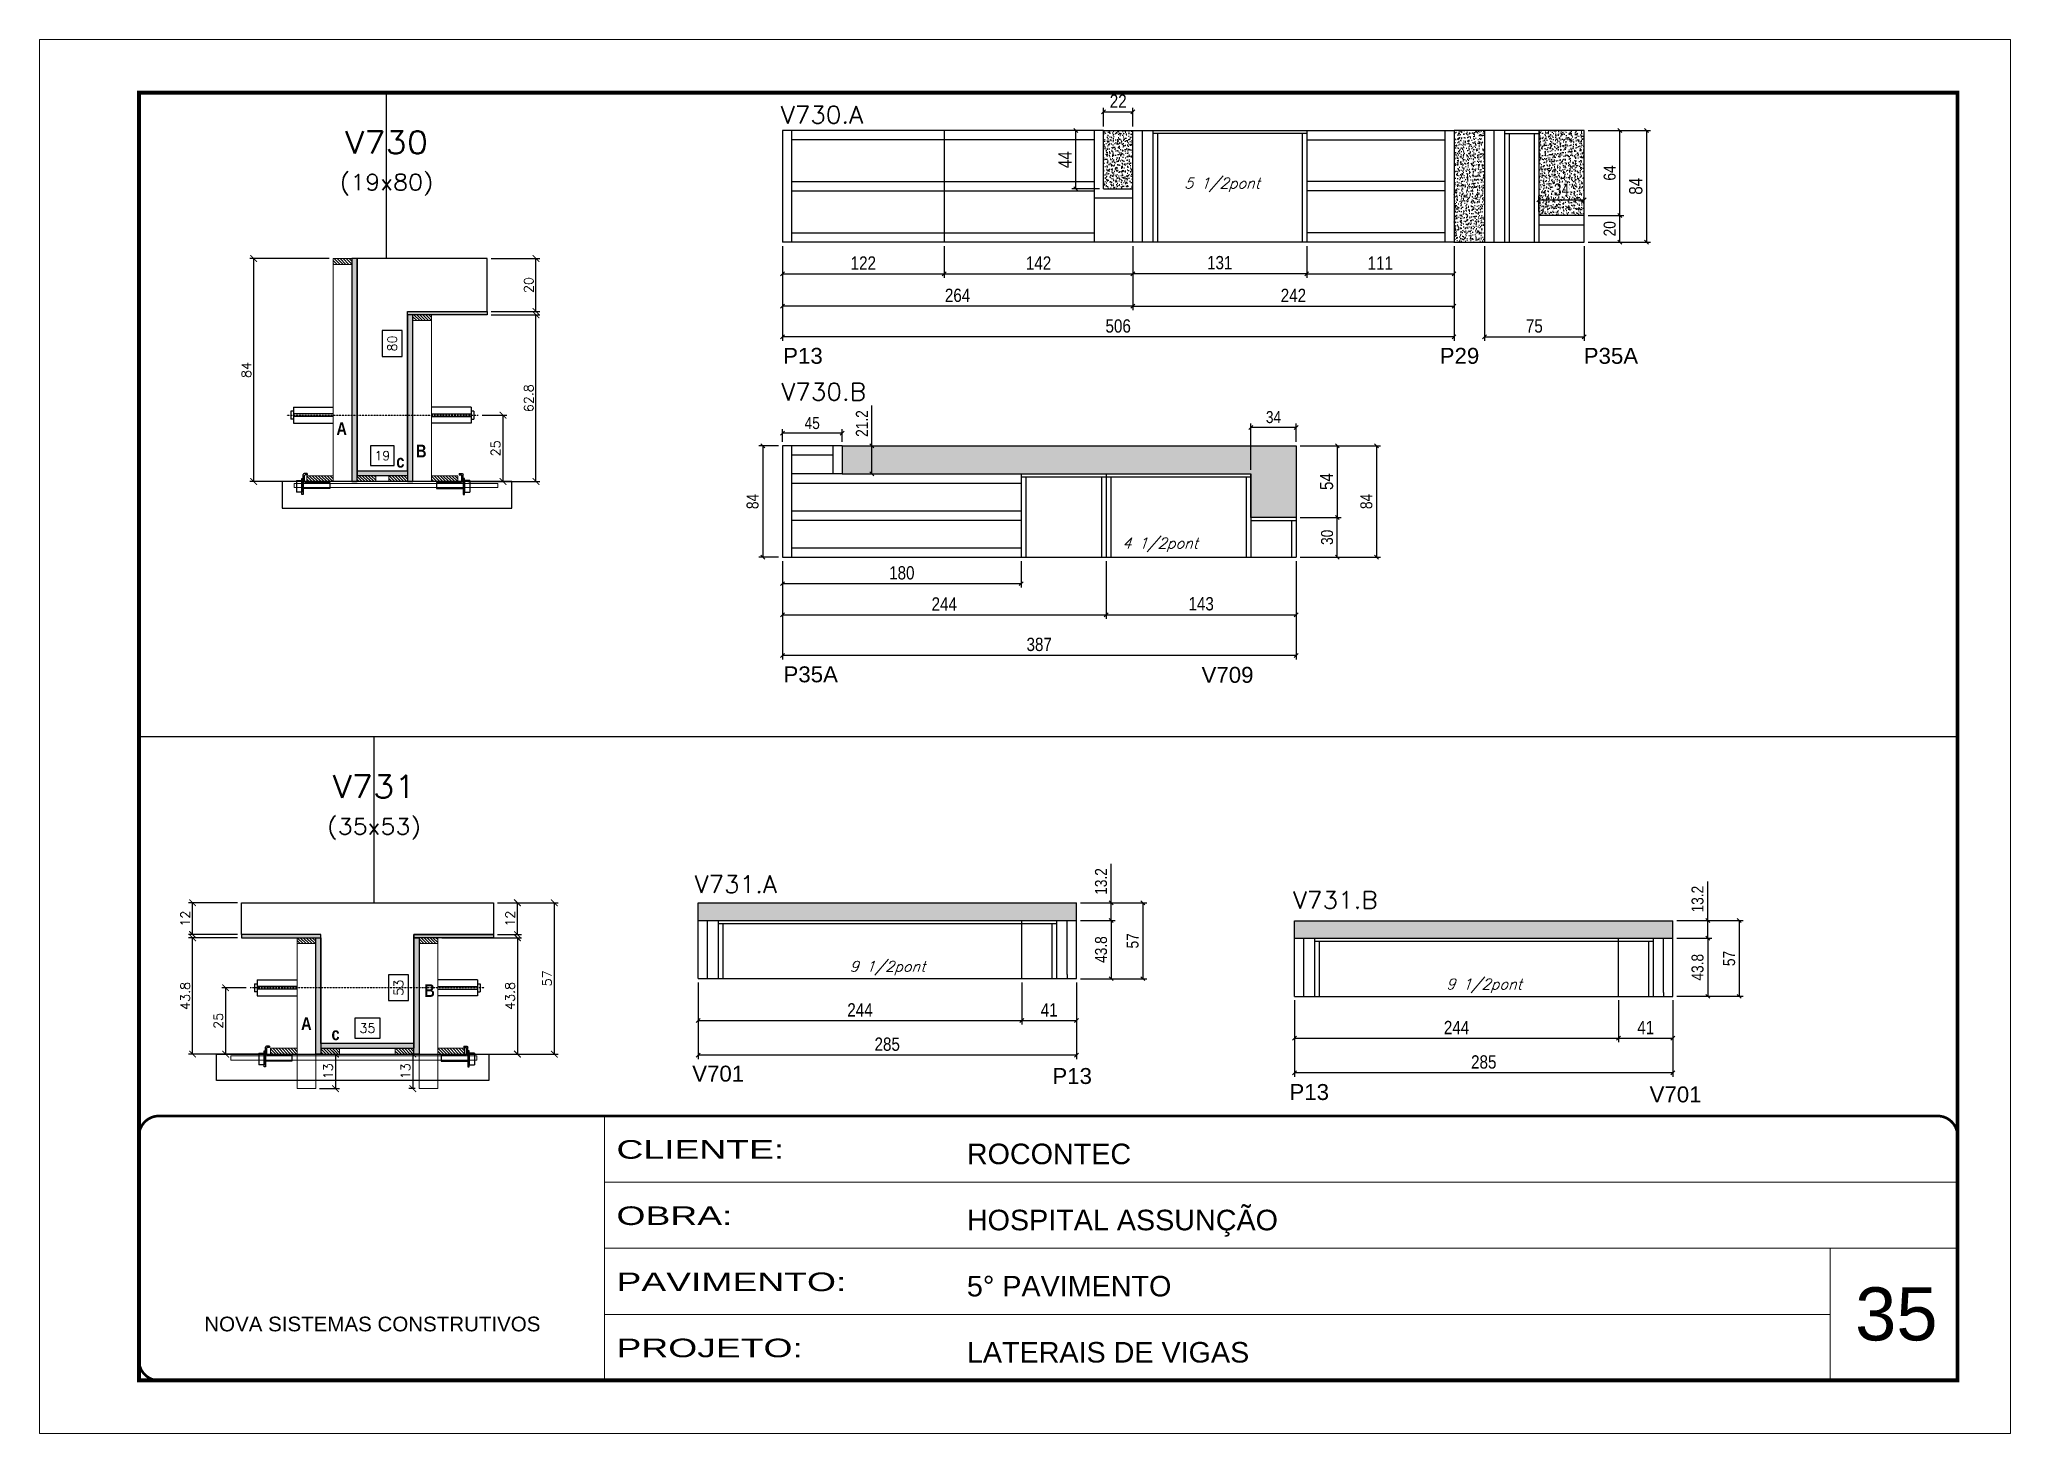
# Model space of a CAD drawing. Extents: x -20960 to -5926, y -2106 to 21915.
# Drawn here: x -9037 to -7552, y 11677 to 12727 of the extents above; entities that cross this region are included whole.
import ezdxf
from ezdxf.enums import TextEntityAlignment as Align

# ---------------------------------------------------------------- set-up
doc = ezdxf.new("R2010")
doc.units = 0
for name, pattern in [('CONTINUO', [0]), ('DASHED', [0.75, 0.5, -0.25]), ('HIDDEN', [0.375, 0.25, -0.125])]:
    doc.linetypes.add(name, pattern=pattern)
for name, color, linetype in [('5', 5, 'Continuous'), ('barrote', 251, 'Continuous'), ('COTA', 241, 'Continuous'), ('Cota Seção (2x)', 4, 'Continuous'), ('detalhes', 4, 'Continuous'), ('Painéis', 200, 'Continuous'), ('presilha', 1, 'Continuous'), ('SARR_2.2x7', 40, 'Continuous'), ('SARR_3.5x7', 81, 'Continuous'), ('TENSOR', 3, 'Continuous'), ('texto', 7, 'Continuous'), ('Texto de Titulo', 7, 'Continuous'), ('Texto Qtd Sarr', 242, 'Continuous')]:
    doc.layers.add(name, color=color, linetype=linetype)
for name, color, linetype, lineweight in [('CARIMBO', 255, 'Continuous', 9), ('CONCRETO', 251, 'Continuous', 25), ('Folhas', 255, 'Continuous', 9), ('Hachura', 251, 'Continuous', 9), ('Madeira', 126, 'Continuous', 18), ('SARRAFO DE PRESSAO', 251, 'DASHED', 9), ('SCO-___-LAJ', 2, 'Continuous', 0), ('Texto Seção', 7, 'Continuous', 15)]:
    doc.layers.add(name, color=color, linetype=linetype, lineweight=lineweight)
doc.styles.add('ARIAL', font='arial.ttf')
doc.styles.add('COTA TECNICA', font='techl___.ttf', dxfattribs={"height": 10})
doc.styles.add('COTA TECNICA-50', font='techl___.ttf', dxfattribs={"height": 9})
doc.styles.add('REGUA-120', font='ROMANS.shx', dxfattribs={"height": 15})
doc.styles.add('Romans', font='romans.shx')
doc.styles.get("Standard").update_dxf_attribs({"font": 'arial.ttf'})
doc.styles.add('TECNICA', font='techb___.ttf', dxfattribs={"height": 10})
doc.styles.add('Tecnologia', font='')
doc.styles.get('Tecnologia').set_extended_font_data('Forgotten Futurist')
doc.dimstyles.new('COTA PAINEL-50', dxfattribs={"dimtxt": 9, "dimasz": 3, "dimexe": 3, "dimexo": 3, "dimgap": 3, "dimtad": 1, "dimdec": 1, "dimzin": 12, "dimdsep": 46, "dimtxsty": 'COTA TECNICA-50', "dimblk1": 'OBLIQUE', "dimblk2": 'OBLIQUE', "dimsah": 1, "dimcen": 0.9, "dimclrd": 4, "dimclre": 4, "dimclrt": 240, "dimadec": 1, "dimazin": 3, "dimtfac": 1, "dimtdec": 1, "dimtmove": 0, "dimatfit": 3, "dimfxl": 1, "dimtolj": 1, "dimtzin": 12, "dimarcsym": 0})
doc.dimstyles.new('Cota Seção (2x)', dxfattribs={"dimtxt": 7, "dimasz": 5, "dimexe": 3, "dimexo": 3, "dimgap": 2, "dimtad": 3, "dimdec": 1, "dimlfac": 0.5, "dimzin": 12, "dimdsep": 46, "dimtxsty": 'Romans', "dimblk": 'ARCHTICK', "dimcen": 0, "dimclrd": 4, "dimclre": 4, "dimclrt": 1, "dimadec": 1, "dimazin": 3, "dimtfac": 1, "dimtdec": 1, "dimtmove": 0, "dimatfit": 3, "dimldrblk": 'OBLIQUE', "dimfxl": 1, "dimtolj": 1, "dimtzin": 12, "dimarcsym": 0})
doc.dimstyles.new('Cota Seção interna', dxfattribs={"dimtxt": 7, "dimasz": 6, "dimexe": 0.18, "dimexo": 2, "dimgap": -4, "dimtad": 3, "dimdec": 1, "dimlfac": 0.5, "dimzin": 12, "dimdsep": 46, "dimtxsty": 'Romans', "dimblk": 'ARCHTICK', "dimcen": 0.09, "dimse1": 1, "dimse2": 1, "dimsd1": 1, "dimsd2": 1, "dimclrd": 180, "dimclre": 5, "dimclrt": 1, "dimadec": 0, "dimazin": 3, "dimtfac": 1, "dimtdec": 1, "dimtofl": 0, "dimtmove": 0, "dimatfit": 3, "dimldrblk": 'ARCHTICK', "dimfxl": 1, "dimtolj": 1, "dimtzin": 0, "dimarcsym": 0})
doc.dimstyles.new('PAINEL', dxfattribs={"dimtxt": 10, "dimasz": 3, "dimexe": 3, "dimexo": 3, "dimgap": 3, "dimtad": 1, "dimdec": 1, "dimzin": 12, "dimdsep": 46, "dimtxsty": 'COTA TECNICA', "dimblk1": 'OBLIQUE', "dimblk2": 'OBLIQUE', "dimsah": 1, "dimcen": 0.9, "dimclrd": 4, "dimclre": 4, "dimclrt": 240, "dimadec": 1, "dimazin": 3, "dimtfac": 1, "dimtdec": 1, "dimtmove": 0, "dimatfit": 3, "dimfxl": 1, "dimtolj": 1, "dimtzin": 12, "dimarcsym": 0})
pattern_1 = [(50, (-141942.9357, -18452.1367), (5.46554007, -0.47817257), [0.5715, -6.2865]), (355, (-141942.9357, -18452.1367), (-1.05730264, 5.73170536), [0.4572, -5.02921753]), (100.4514447, (-141942.48, -18452.1765), (4.40823741, 5.25353256), [0.48570026, -5.34270734]), (46.1842, (-141942.936, -18450.6127), (8.13237123, -1.26126984), [0.85725, -9.42975]), (96.6355576, (-141942.258, -18450.718), (7.122124, 7.42278374), [0.7285507, -8.01406824]), (351.184151, (-141942.936, -18450.613), (7.122124, 7.42278374), [0.685799, -7.54379196]), (21, (-141942.1737, -18450.9937), (4.54843174, -3.06795595), [0.5715, -6.2865]), (326, (-141942.1737, -18450.9937), (1.85406085, 5.52563898), [0.4572, -5.0292]), (71.451445, (-141941.7947, -18451.2493), (6.40249258, 2.45768307), [0.48570026, -5.34269813]), (37.5, (-141942.9357, -18452.1367), (0.092658098, 2.536651166), [0, -4.96824, 0, -5.1054, 0, -5.04825]), (7.5, (-141942.9357, -18452.1367), (2.004589875, 3.005417245), [0, -2.91084, 0, -4.85394, 0, -1.92405]), (327.5, (-141944.635, -18452.1367), (4.067717855, -0.17186232), [0, -1.905, 0, -5.9436, 0, -7.8867]), (317.5, (-141945.397, -18452.1367), (4.44387544, 0.76279473), [0, -2.4765, 0, -3.94716, 0, -5.6007])]

msp = doc.modelspace()

# ---------------------------------------------------------------- texts
at = {"layer": '5', "linetype": 'Continuous'}
for s, p in [('P13', (-8476.69, 12482.49)), ('P29', (-7982.08, 12482.49)), ('P35A', (-7873.59, 12482.49)), ('P35A', (-8476.44, 12242.61)), ('V709', (-8161.5, 12242.22)), ('V701', (-8545.22, 11941.87)), ('P13', (-8273.89, 11940.09)), ('P13', (-8095.29, 11928.03)), ('V701', (-7823.95, 11926.25))]:
    msp.add_text(s, height=12, rotation=359.99996, dxfattribs=at).set_placement(p)
at = {"layer": 'CARIMBO', "style": 'ARIAL'}
msp.add_text('35', height=40, dxfattribs=at).set_placement((-7669.14, 11746.93))
at = {"layer": 'detalhes', "style": 'TECNICA'}
for s, p in [('A', (-8813.26, 12428.82)), ('B', (-8753.3, 12411.98)), ('c', (-8768.14, 12404.28)), ('B', (-8747.04, 12005.62)), ('A', (-8839.87, 11980.78)), ('c', (-8816.95, 11973.08))]:
    msp.add_text(s, height=9.6, dxfattribs=at).set_placement(p)
at = {"layer": 'texto', "color": 2, "char_height": 8, "attachment_point": 5, "style": 'Romans'}
for s, insert in [('{\\Q19;\\C256;5 1/2pont}', (-8146, 12617.28)), ('{\\Q19;\\C256;4 1/2pont}', (-8192.7, 12346.12)), ('{\\Q19;\\C256;9 1/2pont}', (-8398.07, 12027.35)), ('{\\Q19;\\C256;9 1/2pont}', (-7948.67, 12014))]:
    msp.add_mtext(s, dxfattribs=dict(at, insert=insert))
at = {"layer": 'Texto Seção', "style": 'REGUA-120', "width": 1.05}
for s, p in [('V730.A', (-8478.45, 12663.58)), ('V730.B', (-8478.05, 12454.96)), ('V731.A', (-8543.42, 12084.03)), ('V731.B', (-8092.58, 12072.14))]:
    msp.add_text(s, height=13, dxfattribs=at).set_placement(p)

# ---------------------------------------------------------------- blocks, each defined once
blk = doc.blocks.new('9999999999')
at = {"color": 30, "linetype": 'CONTINUO'}
for p, q in [((98564.6, 34230.2), (98564.6, 34429.4)), ((98564.6, 34379.6), (99584, 34379.6)), ((98564.6, 34329.8), (99488, 34329.8)), ((99584, 34329.8), (99488, 34329.8)), ((99488, 34329.8), (99488, 34230.2)), ((98564.6, 34280), (99488, 34280))]:
    blk.add_line(p, q, dxfattribs=at)
at = {"color": 30, "linetype": 'CONTINUO', "const_width": 2}
blk.add_lwpolyline([(99584, 34230.2), (99584, 34414.4, 0.414214), (99569, 34429.4), (98229, 34429.4, 0.414214), (98214, 34414.4), (98214, 34245.2, 0.414214), (98229, 34230.2), (99584, 34230.2)], format="xyb", dxfattribs=at)
at = {"layer": 'Folhas'}
blk.add_lwpolyline([(98139, 34190.2), (99624, 34190.2), (99624, 35240.2), (98139, 35240.2)], close=True, dxfattribs=at)
at = {"layer": 'Folhas', "color": 30, "const_width": 3}
blk.add_lwpolyline([(98214, 34230.2), (99584, 34230.2), (99584, 35200.2), (98214, 35200.2)], close=True, dxfattribs=at)
at = {"color": 7, "linetype": 'Continuous', "ltscale": 5, "style": 'ARIAL'}
for s, height, p in [('ROCONTEC', 15.48, (98837.7, 34393.1)), ('HOSPITAL ASSUNÇÃO', 15.483, (98837.7, 34343.3)), ('5° PAVIMENTO', 15.483, (98837.7, 34293.5)), ('NOVA SISTEMAS CONSTRUTIVOS', 11.059, (98263.2, 34267.2)), ('LATERAIS DE VIGAS', 15.483, (98837.7, 34243.7))]:
    blk.add_text(s, height=height, dxfattribs=at).set_placement(p)
at = {"layer": 'Folhas', "color": 7, "style": 'Tecnologia', "width": 1.5}
for s, p in [('CLIENTE:', (98573.7, 34397.2)), ('OBRA:', (98573.7, 34347.3)), ('PAVIMENTO:', (98573.7, 34297.5)), ('PROJETO:', (98573.7, 34247.7))]:
    blk.add_text(s, height=14, dxfattribs=at).set_placement(p)
blk = doc.blocks.new('_Oblique')
at = {"color": 0, "linetype": 'ByBlock', "lineweight": -2}
blk.add_line((-0.5, -0.5), (0.5, 0.5), dxfattribs=at)
blk = doc.blocks.new('*D1173')
at = {"layer": 'COTA', "color": 4, "linetype": 'ByBlock', "lineweight": -2, "transparency": 16777216}
for p, q in [((-8477.3, 12571.2), (-8477.3, 12522.9)), ((-8213.3, 12571.2), (-8213.3, 12522.9)), ((-8213.3, 12525.9), (-8477.3, 12525.9))]:
    blk.add_line(p, q, dxfattribs=at)
at = {"layer": 'Defpoints', "color": 0, "linetype": 'ByBlock', "transparency": 16777216}
for p in [(-8477.3, 12574.2), (-8213.3, 12574.2), (-8477.3, 12525.9)]:
    blk.add_point(p, dxfattribs=at)
at = {"layer": 'COTA', "color": 4, "linetype": 'ByBlock', "lineweight": -2, "transparency": 16777216, "xscale": 3, "yscale": 3, "zscale": 3, "rotation": 180}
blk.add_blockref('_Oblique', (-8477.3, 12525.9), dxfattribs=at)
at = {"layer": 'COTA', "color": 4, "linetype": 'ByBlock', "lineweight": -2, "transparency": 16777216, "xscale": 3, "yscale": 3, "zscale": 3}
blk.add_blockref('_Oblique', (-8213.3, 12525.9), dxfattribs=at)
at = {"layer": 'COTA', "color": 240, "linetype": 'ByBlock', "transparency": 16777216, "insert": (-8345.3, 12534), "char_height": 10, "attachment_point": 5, "style": 'COTA TECNICA'}
blk.add_mtext('\\A1;264', dxfattribs=at)
blk = doc.blocks.new('*D1174')
at = {"layer": 'COTA', "color": 4, "linetype": 'ByBlock', "lineweight": -2, "transparency": 16777216}
for p, q in [((-8213.3, 12571.2), (-8213.3, 12522.9)), ((-7971.3, 12571.2), (-7971.3, 12522.9)), ((-8213.3, 12525.9), (-7971.3, 12525.9))]:
    blk.add_line(p, q, dxfattribs=at)
at = {"layer": 'Defpoints', "color": 0, "linetype": 'ByBlock', "transparency": 16777216}
for p in [(-8213.3, 12574.2), (-7971.3, 12574.2), (-7971.3, 12525.9)]:
    blk.add_point(p, dxfattribs=at)
at = {"layer": 'COTA', "color": 4, "linetype": 'ByBlock', "lineweight": -2, "transparency": 16777216, "xscale": 3, "yscale": 3, "zscale": 3, "rotation": 180}
blk.add_blockref('_Oblique', (-8213.3, 12525.9), dxfattribs=at)
at = {"layer": 'COTA', "color": 4, "linetype": 'ByBlock', "lineweight": -2, "transparency": 16777216, "xscale": 3, "yscale": 3, "zscale": 3}
blk.add_blockref('_Oblique', (-7971.3, 12525.9), dxfattribs=at)
at = {"layer": 'COTA', "color": 240, "linetype": 'ByBlock', "transparency": 16777216, "insert": (-8092.3, 12534), "char_height": 10, "attachment_point": 5, "style": 'COTA TECNICA'}
blk.add_mtext('\\A1;242', dxfattribs=at)
blk = doc.blocks.new('*D1175')
at = {"layer": 'COTA', "color": 4, "linetype": 'ByBlock', "lineweight": -2, "transparency": 16777216}
for p, q in [((-7948.3, 12571.2), (-7948.3, 12499.8)), ((-7873.3, 12571.2), (-7873.3, 12499.8)), ((-7948.3, 12502.8), (-7873.3, 12502.8))]:
    blk.add_line(p, q, dxfattribs=at)
at = {"layer": 'Defpoints', "color": 0, "linetype": 'ByBlock', "transparency": 16777216}
for p in [(-7948.3, 12574.2), (-7873.3, 12574.2), (-7873.3, 12502.8)]:
    blk.add_point(p, dxfattribs=at)
at = {"layer": 'COTA', "color": 4, "linetype": 'ByBlock', "lineweight": -2, "transparency": 16777216, "xscale": 3, "yscale": 3, "zscale": 3, "rotation": 180}
blk.add_blockref('_Oblique', (-7948.3, 12502.8), dxfattribs=at)
at = {"layer": 'COTA', "color": 4, "linetype": 'ByBlock', "lineweight": -2, "transparency": 16777216, "xscale": 3, "yscale": 3, "zscale": 3}
blk.add_blockref('_Oblique', (-7873.3, 12502.8), dxfattribs=at)
at = {"layer": 'COTA', "color": 240, "linetype": 'ByBlock', "transparency": 16777216, "insert": (-7910.8, 12510.9), "char_height": 10, "attachment_point": 5, "style": 'COTA TECNICA'}
blk.add_mtext('\\A1;75', dxfattribs=at)
blk = doc.blocks.new('*D1176')
at = {"layer": 'COTA', "color": 4, "linetype": 'ByBlock', "lineweight": -2, "transparency": 16777216}
for p, q in [((-8477.3, 12571.2), (-8477.3, 12547.3)), ((-8355.3, 12571.2), (-8355.3, 12547.3)), ((-8477.3, 12550.3), (-8355.3, 12550.3))]:
    blk.add_line(p, q, dxfattribs=at)
at = {"layer": 'Defpoints', "color": 0, "linetype": 'ByBlock', "transparency": 16777216}
for p in [(-8477.3, 12574.2), (-8355.3, 12574.2), (-8355.3, 12550.3)]:
    blk.add_point(p, dxfattribs=at)
at = {"layer": 'COTA', "color": 4, "linetype": 'ByBlock', "lineweight": -2, "transparency": 16777216, "xscale": 3, "yscale": 3, "zscale": 3, "rotation": 180}
blk.add_blockref('_Oblique', (-8477.3, 12550.3), dxfattribs=at)
at = {"layer": 'COTA', "color": 4, "linetype": 'ByBlock', "lineweight": -2, "transparency": 16777216, "xscale": 3, "yscale": 3, "zscale": 3}
blk.add_blockref('_Oblique', (-8355.3, 12550.3), dxfattribs=at)
at = {"layer": 'COTA', "color": 240, "linetype": 'ByBlock', "transparency": 16777216, "insert": (-8416.3, 12558.4), "char_height": 10, "attachment_point": 5, "style": 'COTA TECNICA'}
blk.add_mtext('\\A1;122', dxfattribs=at)
blk = doc.blocks.new('*D1177')
at = {"layer": 'COTA', "color": 4, "linetype": 'ByBlock', "lineweight": -2, "transparency": 16777216}
for p, q in [((-8355.3, 12571.2), (-8355.3, 12547.3)), ((-8213.3, 12571.2), (-8213.3, 12547.3)), ((-8355.3, 12550.3), (-8213.3, 12550.3))]:
    blk.add_line(p, q, dxfattribs=at)
at = {"layer": 'Defpoints', "color": 0, "linetype": 'ByBlock', "transparency": 16777216}
for p in [(-8355.3, 12574.2), (-8213.3, 12574.2), (-8213.3, 12550.3)]:
    blk.add_point(p, dxfattribs=at)
at = {"layer": 'COTA', "color": 4, "linetype": 'ByBlock', "lineweight": -2, "transparency": 16777216, "xscale": 3, "yscale": 3, "zscale": 3, "rotation": 180}
blk.add_blockref('_Oblique', (-8355.3, 12550.3), dxfattribs=at)
at = {"layer": 'COTA', "color": 4, "linetype": 'ByBlock', "lineweight": -2, "transparency": 16777216, "xscale": 3, "yscale": 3, "zscale": 3}
blk.add_blockref('_Oblique', (-8213.3, 12550.3), dxfattribs=at)
at = {"layer": 'COTA', "color": 240, "linetype": 'ByBlock', "transparency": 16777216, "insert": (-8284.3, 12558.4), "char_height": 10, "attachment_point": 5, "style": 'COTA TECNICA'}
blk.add_mtext('\\A1;142', dxfattribs=at)
blk = doc.blocks.new('*D1178')
at = {"layer": 'COTA', "color": 4, "linetype": 'ByBlock', "lineweight": -2, "transparency": 16777216}
for p, q in [((-8082.3, 12571.2), (-8082.3, 12547.3)), ((-7971.3, 12571.2), (-7971.3, 12547.3)), ((-8082.3, 12550.3), (-7971.3, 12550.3))]:
    blk.add_line(p, q, dxfattribs=at)
at = {"layer": 'Defpoints', "color": 0, "linetype": 'ByBlock', "transparency": 16777216}
for p in [(-8082.3, 12574.2), (-7971.3, 12574.2), (-7971.3, 12550.3)]:
    blk.add_point(p, dxfattribs=at)
at = {"layer": 'COTA', "color": 4, "linetype": 'ByBlock', "lineweight": -2, "transparency": 16777216, "xscale": 3, "yscale": 3, "zscale": 3, "rotation": 180}
blk.add_blockref('_Oblique', (-8082.3, 12550.3), dxfattribs=at)
at = {"layer": 'COTA', "color": 4, "linetype": 'ByBlock', "lineweight": -2, "transparency": 16777216, "xscale": 3, "yscale": 3, "zscale": 3}
blk.add_blockref('_Oblique', (-7971.3, 12550.3), dxfattribs=at)
at = {"layer": 'COTA', "color": 240, "linetype": 'ByBlock', "transparency": 16777216, "insert": (-8026.8, 12558.4), "char_height": 10, "attachment_point": 5, "style": 'COTA TECNICA'}
blk.add_mtext('\\A1;111', dxfattribs=at)
blk = doc.blocks.new('*D1179')
at = {"layer": 'COTA', "color": 4, "linetype": 'ByBlock', "lineweight": -2, "transparency": 16777216}
for p, q in [((-8213.3, 12571.2), (-8213.3, 12547.3)), ((-8082.3, 12571.2), (-8082.3, 12547.3)), ((-8082.3, 12550.3), (-8213.3, 12550.3))]:
    blk.add_line(p, q, dxfattribs=at)
at = {"layer": 'Defpoints', "color": 0, "linetype": 'ByBlock', "transparency": 16777216}
for p in [(-8213.3, 12574.2), (-8082.3, 12574.2), (-8213.3, 12550.3)]:
    blk.add_point(p, dxfattribs=at)
at = {"layer": 'COTA', "color": 4, "linetype": 'ByBlock', "lineweight": -2, "transparency": 16777216, "xscale": 3, "yscale": 3, "zscale": 3, "rotation": 180}
blk.add_blockref('_Oblique', (-8213.3, 12550.3), dxfattribs=at)
at = {"layer": 'COTA', "color": 4, "linetype": 'ByBlock', "lineweight": -2, "transparency": 16777216, "xscale": 3, "yscale": 3, "zscale": 3}
blk.add_blockref('_Oblique', (-8082.3, 12550.3), dxfattribs=at)
at = {"layer": 'COTA', "color": 240, "linetype": 'ByBlock', "transparency": 16777216, "insert": (-8147.8, 12558.6), "char_height": 10, "attachment_point": 5, "style": 'COTA TECNICA'}
blk.add_mtext('\\A1;131', dxfattribs=at)
blk = doc.blocks.new('*D1180')
at = {"layer": 'COTA', "color": 4, "linetype": 'ByBlock', "lineweight": -2, "transparency": 16777216}
for p, q in [((-8235.3, 12661.2), (-8235.3, 12675.3)), ((-8235.3, 12672.3), (-8213.3, 12672.3)), ((-8213.3, 12661.2), (-8213.3, 12675.3))]:
    blk.add_line(p, q, dxfattribs=at)
at = {"layer": 'Defpoints', "color": 0, "linetype": 'ByBlock', "transparency": 16777216}
for p in [(-8213.3, 12672.3), (-8235.3, 12658.2), (-8213.3, 12658.2)]:
    blk.add_point(p, dxfattribs=at)
at = {"layer": 'COTA', "color": 4, "linetype": 'ByBlock', "lineweight": -2, "transparency": 16777216, "xscale": 3, "yscale": 3, "zscale": 3, "rotation": 180}
blk.add_blockref('_Oblique', (-8235.3, 12672.3), dxfattribs=at)
at = {"layer": 'COTA', "color": 4, "linetype": 'ByBlock', "lineweight": -2, "transparency": 16777216, "xscale": 3, "yscale": 3, "zscale": 3}
blk.add_blockref('_Oblique', (-8213.3, 12672.3), dxfattribs=at)
at = {"layer": 'COTA', "color": 240, "linetype": 'ByBlock', "transparency": 16777216, "insert": (-8224.3, 12680.3), "char_height": 10, "attachment_point": 5, "style": 'COTA TECNICA'}
blk.add_mtext('\\A1;22', dxfattribs=at)
blk = doc.blocks.new('*D1181')
at = {"layer": 'COTA', "color": 4, "linetype": 'ByBlock', "lineweight": -2, "transparency": 16777216}
for p, q in [((-8238.3, 12658.2), (-8259.3, 12658.2)), ((-8256.3, 12614.2), (-8256.3, 12658.2)), ((-8238.3, 12614.2), (-8259.3, 12614.2))]:
    blk.add_line(p, q, dxfattribs=at)
at = {"layer": 'Defpoints', "color": 0, "linetype": 'ByBlock', "transparency": 16777216}
for p in [(-8256.3, 12658.2), (-8235.3, 12658.2), (-8235.3, 12614.2)]:
    blk.add_point(p, dxfattribs=at)
at = {"layer": 'COTA', "color": 4, "linetype": 'ByBlock', "lineweight": -2, "transparency": 16777216, "xscale": 3, "yscale": 3, "zscale": 3}
for p, rotation in [((-8256.3, 12658.2), 90), ((-8256.3, 12614.2), 270)]:
    blk.add_blockref('_Oblique', p, dxfattribs=dict(at, rotation=rotation))
at = {"layer": 'COTA', "color": 240, "linetype": 'ByBlock', "transparency": 16777216, "insert": (-8264.4, 12636.2), "char_height": 10, "attachment_point": 5, "rotation": 90, "style": 'COTA TECNICA'}
blk.add_mtext('\\A1;44', dxfattribs=at)
blk = doc.blocks.new('titulo1')
at = {"layer": 'Defpoints', "color": 252, "linetype": 'HIDDEN', "ltscale": 2}
blk.add_line((0, 0), (0, 125), dxfattribs=at)
at = {"layer": 'Defpoints', "style": 'Romans', "oblique": 15}
blk.add_attdef('FOLHA', text='', height=10, dxfattribs=at).set_placement((0, 15.6), align=Align.MIDDLE_CENTER)
at = {"layer": 'Texto Qtd Sarr', "color": 3, "style": 'Romans', "oblique": 15}
for tag, height, p in [('TITULO', 17, (0, 71.4)), ('SEÇÃO', 12, (0, 41.5))]:
    blk.add_attdef(tag, text='', height=height, dxfattribs=at).set_placement(p, align=Align.MIDDLE_CENTER)
blk = doc.blocks.new('_ArchTick')
at = {"color": 0, "linetype": 'ByBlock', "const_width": 0.15}
blk.add_lwpolyline([(-0.5, -0.5), (0.5, 0.5)], dxfattribs=at)
blk = doc.blocks.new('*D1164')
at = {"layer": 'COTA', "color": 4, "lineweight": -2, "transparency": 16777216}
for p, q in [((-8696.7, 12519.4), (-8659.9, 12519.4)), ((-8662.9, 12393.8), (-8662.9, 12519.4)), ((-8714.3, 12393.8), (-8659.9, 12393.8))]:
    blk.add_line(p, q, dxfattribs=at)
at = {"layer": 'Defpoints', "color": 0, "transparency": 16777216}
for p in [(-8699.7, 12519.4), (-8662.9, 12519.4), (-8717.3, 12393.8)]:
    blk.add_point(p, dxfattribs=at)
at = {"layer": 'COTA', "color": 4, "lineweight": -2, "transparency": 16777216, "xscale": 5, "yscale": 5, "zscale": 5}
for p, rotation in [((-8662.9, 12519.4), 90), ((-8662.9, 12393.8), 270)]:
    blk.add_blockref('_ArchTick', p, dxfattribs=dict(at, rotation=rotation))
at = {"layer": 'COTA', "color": 1, "transparency": 16777216, "insert": (-8668.4, 12456.6), "char_height": 7, "attachment_point": 5, "rotation": 90, "style": 'Romans'}
blk.add_mtext('\\A1;62.8', dxfattribs=at)
blk = doc.blocks.new('*D1165')
at = {"layer": 'COTA', "color": 4, "lineweight": -2, "transparency": 16777216}
for p, q in [((-8696.7, 12561.8), (-8659.9, 12561.8)), ((-8662.9, 12521.8), (-8662.9, 12561.8)), ((-8696.7, 12521.8), (-8659.9, 12521.8))]:
    blk.add_line(p, q, dxfattribs=at)
at = {"layer": 'Defpoints', "color": 0, "transparency": 16777216}
for p in [(-8699.7, 12561.8), (-8662.9, 12561.8), (-8699.7, 12521.8)]:
    blk.add_point(p, dxfattribs=at)
at = {"layer": 'COTA', "color": 4, "lineweight": -2, "transparency": 16777216, "xscale": 5, "yscale": 5, "zscale": 5}
for p, rotation in [((-8662.9, 12561.8), 90), ((-8662.9, 12521.8), 270)]:
    blk.add_blockref('_ArchTick', p, dxfattribs=dict(at, rotation=rotation))
at = {"layer": 'COTA', "color": 1, "transparency": 16777216, "insert": (-8668.4, 12541.8), "char_height": 7, "attachment_point": 5, "rotation": 90, "style": 'Romans'}
blk.add_mtext('\\A1;20', dxfattribs=at)
blk = doc.blocks.new('*D1166')
at = {"layer": 'Cota Seção (2x)', "color": 180, "lineweight": -2, "transparency": 16777216}
for p, q in [((-8763.7, 12507.5), (-8778.7, 12507.5)), ((-8778.7, 12507.5), (-8778.7, 12488.1)), ((-8763.7, 12488.1), (-8763.7, 12507.5)), ((-8778.7, 12488.1), (-8763.7, 12488.1))]:
    blk.add_line(p, q, dxfattribs=at)
at = {"layer": 'Defpoints', "color": 0, "transparency": 16777216}
for p in [(-8759.7, 12561.8), (-8759.7, 12561.8), (-8759.7, 12401.8)]:
    blk.add_point(p, dxfattribs=at)
at = {"layer": 'Cota Seção (2x)', "color": 1, "transparency": 16777216, "insert": (-8771.2, 12497.8), "char_height": 7, "attachment_point": 5, "rotation": 90, "style": 'Romans'}
blk.add_mtext('\\A1;80', dxfattribs=at)
blk = doc.blocks.new('PRESILHA METÁLICA 1')
at = {"layer": 'presilha'}
for p, q in [((0, 13), (6, 13)), ((0, 13), (0, 0)), ((6, 0), (0, 0)), ((6, 15.5), (7.5, 15.5)), ((6, -2.5), (6, 15.5)), ((6, 13), (6, 0)), ((7.5, 10.6), (7.5, 19.9)), ((7.5, 15.5), (7.5, -2.5)), ((37.5, 4.1), (7.5, 4.1)), ((12, 21), (8.6, 21)), ((9, 11.6), (9, 18.9)), ((12, 19.5), (9.6, 19.5)), ((37.5, 11), (9.6, 11)), ((12, 21), (12, 19.5)), ((37.5, 11), (37.5, 4.1)), ((7.5, -2.5), (6, -2.5))]:
    blk.add_line(p, q, dxfattribs=at)
for centre, radius, start, end in [((8.6, 19.9), 1.14, 90, 180), ((9.6, 18.9), 0.57, 90, 180), ((9.6, 11.6), 0.57, 180, 270)]:
    blk.add_arc(centre, radius, start, end, dxfattribs=at)
blk = doc.blocks.new('*D1167')
at = {"layer": 'Cota Seção (2x)', "color": 180, "lineweight": -2, "transparency": 16777216}
for p, q in [((-8769.7, 12420.8), (-8787.7, 12420.8)), ((-8787.7, 12420.8), (-8787.7, 12405.8)), ((-8769.7, 12405.8), (-8769.7, 12420.8)), ((-8787.7, 12405.8), (-8769.7, 12405.8))]:
    blk.add_line(p, q, dxfattribs=at)
at = {"layer": 'Defpoints', "color": 0, "transparency": 16777216}
for p in [(-8759.7, 12401.8), (-8797.7, 12393.8), (-8759.7, 12393.8)]:
    blk.add_point(p, dxfattribs=at)
at = {"layer": 'Cota Seção (2x)', "color": 1, "transparency": 16777216, "insert": (-8778.7, 12413.3), "char_height": 7, "attachment_point": 5, "style": 'Romans'}
blk.add_mtext('\\A1;19', dxfattribs=at)
blk = doc.blocks.new('*D1168')
at = {"layer": 'COTA', "color": 4, "lineweight": -2, "transparency": 16777216}
for p, q in [((-8818.7, 12561.8), (-8878.6, 12561.8)), ((-8875.6, 12561.8), (-8875.6, 12393.8)), ((-8818.7, 12393.8), (-8878.6, 12393.8))]:
    blk.add_line(p, q, dxfattribs=at)
at = {"layer": 'Defpoints', "color": 0, "transparency": 16777216}
for p in [(-8815.7, 12561.8), (-8875.6, 12393.8), (-8815.7, 12393.8)]:
    blk.add_point(p, dxfattribs=at)
at = {"layer": 'COTA', "color": 4, "lineweight": -2, "transparency": 16777216, "xscale": 5, "yscale": 5, "zscale": 5}
for p, rotation in [((-8875.6, 12561.8), 90), ((-8875.6, 12393.8), 270)]:
    blk.add_blockref('_ArchTick', p, dxfattribs=dict(at, rotation=rotation))
at = {"layer": 'COTA', "color": 1, "transparency": 16777216, "insert": (-8881.1, 12477.8), "char_height": 7, "attachment_point": 5, "rotation": 90, "style": 'Romans'}
blk.add_mtext('\\A1;84', dxfattribs=at)
blk = doc.blocks.new('*D1169')
at = {"layer": 'COTA', "color": 4, "lineweight": -2, "transparency": 16777216}
for p, q in [((-8703.4, 12443.8), (-8684.8, 12443.8)), ((-8687.8, 12443.8), (-8687.8, 12393.8)), ((-8703.4, 12393.8), (-8684.8, 12393.8))]:
    blk.add_line(p, q, dxfattribs=at)
at = {"layer": 'Defpoints', "color": 0, "transparency": 16777216}
for p in [(-8706.4, 12443.8), (-8706.4, 12393.8), (-8687.8, 12393.8)]:
    blk.add_point(p, dxfattribs=at)
at = {"layer": 'COTA', "color": 4, "lineweight": -2, "transparency": 16777216, "xscale": 5, "yscale": 5, "zscale": 5}
for p, rotation in [((-8687.8, 12443.8), 90), ((-8687.8, 12393.8), 270)]:
    blk.add_blockref('_ArchTick', p, dxfattribs=dict(at, rotation=rotation))
at = {"layer": 'COTA', "color": 1, "transparency": 16777216, "insert": (-8693.3, 12418.8), "char_height": 7, "attachment_point": 5, "rotation": 90, "style": 'Romans'}
blk.add_mtext('\\A1;25', dxfattribs=at)
blk = doc.blocks.new('*D1194')
at = {"layer": 'COTA', "color": 4, "lineweight": -2, "transparency": 16777216}
for p, q in [((-8477.3, 12333.8), (-8477.3, 12259.8)), ((-8090.3, 12333.8), (-8090.3, 12259.8)), ((-8090.3, 12262.8), (-8477.3, 12262.8))]:
    blk.add_line(p, q, dxfattribs=at)
at = {"layer": 'Defpoints', "color": 0, "transparency": 16777216}
for p in [(-8477.3, 12336.8), (-8090.3, 12336.8), (-8477.3, 12262.8)]:
    blk.add_point(p, dxfattribs=at)
at = {"layer": 'COTA', "color": 4, "lineweight": -2, "transparency": 16777216, "xscale": 3, "yscale": 3, "zscale": 3, "rotation": 180}
blk.add_blockref('_Oblique', (-8477.3, 12262.8), dxfattribs=at)
at = {"layer": 'COTA', "color": 4, "lineweight": -2, "transparency": 16777216, "xscale": 3, "yscale": 3, "zscale": 3}
blk.add_blockref('_Oblique', (-8090.3, 12262.8), dxfattribs=at)
at = {"layer": 'COTA', "color": 240, "transparency": 16777216, "insert": (-8283.8, 12271.1), "char_height": 10, "attachment_point": 5, "style": 'COTA TECNICA'}
blk.add_mtext('\\A1;387', dxfattribs=at)
blk = doc.blocks.new('*D1195')
at = {"layer": 'COTA', "color": 4, "lineweight": -2, "transparency": 16777216}
for p, q in [((-8477.3, 12333.8), (-8477.3, 12290.5)), ((-8233.3, 12333.8), (-8233.3, 12290.5)), ((-8477.3, 12293.5), (-8233.3, 12293.5))]:
    blk.add_line(p, q, dxfattribs=at)
at = {"layer": 'Defpoints', "color": 0, "transparency": 16777216}
for p in [(-8477.3, 12336.8), (-8233.3, 12336.8), (-8233.3, 12293.5)]:
    blk.add_point(p, dxfattribs=at)
at = {"layer": 'COTA', "color": 4, "lineweight": -2, "transparency": 16777216, "xscale": 3, "yscale": 3, "zscale": 3, "rotation": 180}
blk.add_blockref('_Oblique', (-8477.3, 12293.5), dxfattribs=at)
at = {"layer": 'COTA', "color": 4, "lineweight": -2, "transparency": 16777216, "xscale": 3, "yscale": 3, "zscale": 3}
blk.add_blockref('_Oblique', (-8233.3, 12293.5), dxfattribs=at)
at = {"layer": 'COTA', "color": 240, "transparency": 16777216, "insert": (-8355.3, 12301.6), "char_height": 10, "attachment_point": 5, "style": 'COTA TECNICA'}
blk.add_mtext('\\A1;244', dxfattribs=at)
blk = doc.blocks.new('*D1196')
at = {"layer": 'COTA', "color": 4, "lineweight": -2, "transparency": 16777216}
for p, q in [((-8233.3, 12333.8), (-8233.3, 12290.5)), ((-8090.3, 12333.8), (-8090.3, 12290.5)), ((-8233.3, 12293.5), (-8090.3, 12293.5))]:
    blk.add_line(p, q, dxfattribs=at)
at = {"layer": 'Defpoints', "color": 0, "transparency": 16777216}
for p in [(-8233.3, 12336.8), (-8090.3, 12336.8), (-8090.3, 12293.5)]:
    blk.add_point(p, dxfattribs=at)
at = {"layer": 'COTA', "color": 4, "lineweight": -2, "transparency": 16777216, "xscale": 3, "yscale": 3, "zscale": 3, "rotation": 180}
blk.add_blockref('_Oblique', (-8233.3, 12293.5), dxfattribs=at)
at = {"layer": 'COTA', "color": 4, "lineweight": -2, "transparency": 16777216, "xscale": 3, "yscale": 3, "zscale": 3}
blk.add_blockref('_Oblique', (-8090.3, 12293.5), dxfattribs=at)
at = {"layer": 'COTA', "color": 240, "transparency": 16777216, "insert": (-8161.8, 12301.7), "char_height": 10, "attachment_point": 5, "style": 'COTA TECNICA'}
blk.add_mtext('\\A1;143', dxfattribs=at)
blk = doc.blocks.new('*D1197')
at = {"layer": 'COTA', "color": 4, "lineweight": -2, "transparency": 16777216}
for p, q in [((-8087.3, 12420.8), (-8056.2, 12420.8)), ((-8059.2, 12420.8), (-8059.2, 12366.8)), ((-8087.3, 12366.8), (-8056.2, 12366.8))]:
    blk.add_line(p, q, dxfattribs=at)
at = {"layer": 'Defpoints', "color": 0, "transparency": 16777216}
for p in [(-8090.3, 12420.8), (-8090.3, 12366.8), (-8059.2, 12366.8)]:
    blk.add_point(p, dxfattribs=at)
at = {"layer": 'COTA', "color": 4, "lineweight": -2, "transparency": 16777216, "xscale": 3, "yscale": 3, "zscale": 3}
for p, rotation in [((-8059.2, 12420.8), 90), ((-8059.2, 12366.8), 270)]:
    blk.add_blockref('_Oblique', p, dxfattribs=dict(at, rotation=rotation))
at = {"layer": 'COTA', "color": 240, "transparency": 16777216, "insert": (-8067.3, 12393.8), "char_height": 10, "attachment_point": 5, "rotation": 90, "style": 'COTA TECNICA'}
blk.add_mtext('\\A1;54', dxfattribs=at)
blk = doc.blocks.new('*D1199')
at = {"layer": 'COTA', "color": 4, "lineweight": -2, "transparency": 16777216}
for p, q in [((-8477.3, 12333.8), (-8477.3, 12313.9)), ((-8297.3, 12333.8), (-8297.3, 12313.9)), ((-8477.3, 12316.9), (-8297.3, 12316.9))]:
    blk.add_line(p, q, dxfattribs=at)
at = {"layer": 'Defpoints', "color": 0, "transparency": 16777216}
for p in [(-8477.3, 12336.8), (-8297.3, 12336.8), (-8297.3, 12316.9)]:
    blk.add_point(p, dxfattribs=at)
at = {"layer": 'COTA', "color": 4, "lineweight": -2, "transparency": 16777216, "xscale": 3, "yscale": 3, "zscale": 3, "rotation": 180}
blk.add_blockref('_Oblique', (-8477.3, 12316.9), dxfattribs=at)
at = {"layer": 'COTA', "color": 4, "lineweight": -2, "transparency": 16777216, "xscale": 3, "yscale": 3, "zscale": 3}
blk.add_blockref('_Oblique', (-8297.3, 12316.9), dxfattribs=at)
at = {"layer": 'COTA', "color": 240, "transparency": 16777216, "insert": (-8387.3, 12325), "char_height": 10, "attachment_point": 5, "style": 'COTA TECNICA'}
blk.add_mtext('\\A1;180', dxfattribs=at)
blk = doc.blocks.new('*D1170')
at = {"layer": 'COTA', "color": 4, "lineweight": -2, "ltscale": 25, "transparency": 16777216}
for p, q in [((-8477.3, 12571.2), (-8477.3, 12499.8)), ((-7971.3, 12571.2), (-7971.3, 12499.8)), ((-7971.3, 12502.8), (-8477.3, 12502.8))]:
    blk.add_line(p, q, dxfattribs=at)
at = {"layer": 'Defpoints', "color": 0, "ltscale": 25, "transparency": 16777216}
for p in [(-8477.3, 12574.2), (-7971.3, 12574.2), (-8477.3, 12502.8)]:
    blk.add_point(p, dxfattribs=at)
at = {"layer": 'COTA', "color": 4, "lineweight": -2, "ltscale": 25, "transparency": 16777216, "xscale": 3, "yscale": 3, "zscale": 3, "rotation": 180}
blk.add_blockref('_Oblique', (-8477.3, 12502.8), dxfattribs=at)
at = {"layer": 'COTA', "color": 4, "lineweight": -2, "ltscale": 25, "transparency": 16777216, "xscale": 3, "yscale": 3, "zscale": 3}
blk.add_blockref('_Oblique', (-7971.3, 12502.8), dxfattribs=at)
at = {"layer": 'COTA', "color": 240, "ltscale": 25, "transparency": 16777216, "insert": (-8224.3, 12510.9), "char_height": 10, "attachment_point": 5, "style": 'COTA TECNICA'}
blk.add_mtext('\\A1;506', dxfattribs=at)
blk = doc.blocks.new('*D1200')
at = {"layer": 'COTA', "color": 4, "lineweight": -2, "ltscale": 25, "transparency": 16777216}
for p, q in [((-7870.3, 12658.2), (-7823.2, 12658.2)), ((-7826.2, 12658.2), (-7826.2, 12574.2)), ((-7870.3, 12574.2), (-7823.2, 12574.2))]:
    blk.add_line(p, q, dxfattribs=at)
at = {"layer": 'Defpoints', "color": 0, "ltscale": 25, "transparency": 16777216}
for p in [(-7873.3, 12658.2), (-7873.3, 12574.2), (-7826.2, 12574.2)]:
    blk.add_point(p, dxfattribs=at)
at = {"layer": 'COTA', "color": 4, "lineweight": -2, "ltscale": 25, "transparency": 16777216, "xscale": 3, "yscale": 3, "zscale": 3}
for p, rotation in [((-7826.2, 12658.2), 90), ((-7826.2, 12574.2), 270)]:
    blk.add_blockref('_Oblique', p, dxfattribs=dict(at, rotation=rotation))
at = {"layer": 'COTA', "color": 240, "ltscale": 25, "transparency": 16777216, "insert": (-7834.3, 12616.2), "char_height": 10, "attachment_point": 5, "rotation": 90, "style": 'COTA TECNICA'}
blk.add_mtext('\\A1;84', dxfattribs=at)
blk = doc.blocks.new('*D1182')
at = {"layer": 'COTA', "color": 4, "lineweight": -2, "transparency": 16777216}
for p, q in [((-8087.3, 12420.8), (-8026.7, 12420.8)), ((-8029.7, 12420.8), (-8029.7, 12336.8)), ((-8087.3, 12336.8), (-8026.7, 12336.8))]:
    blk.add_line(p, q, dxfattribs=at)
at = {"layer": 'Defpoints', "color": 0, "transparency": 16777216}
for p in [(-8090.3, 12420.8), (-8090.3, 12336.8), (-8029.7, 12336.8)]:
    blk.add_point(p, dxfattribs=at)
at = {"layer": 'COTA', "color": 4, "lineweight": -2, "transparency": 16777216, "xscale": 3, "yscale": 3, "zscale": 3}
for p, rotation in [((-8029.7, 12420.8), 90), ((-8029.7, 12336.8), 270)]:
    blk.add_blockref('_Oblique', p, dxfattribs=dict(at, rotation=rotation))
at = {"layer": 'COTA', "color": 240, "transparency": 16777216, "insert": (-8037.3, 12378.8), "char_height": 9, "attachment_point": 5, "rotation": 90, "style": 'COTA TECNICA-50'}
blk.add_mtext('\\A1;84', dxfattribs=at)
blk = doc.blocks.new('*D1153')
at = {"layer": 'COTA', "color": 4, "lineweight": -2, "transparency": 16777216}
for p, q in [((-8887.9, 12050.2), (-8924.6, 12050.2)), ((-8921.6, 11962.6), (-8921.6, 12050.2)), ((-8870.3, 11962.6), (-8924.6, 11962.6))]:
    blk.add_line(p, q, dxfattribs=at)
at = {"layer": 'Defpoints', "color": 0, "transparency": 16777216}
for p in [(-8921.6, 12050.2), (-8884.9, 12050.2), (-8867.3, 11962.6)]:
    blk.add_point(p, dxfattribs=at)
at = {"layer": 'COTA', "color": 4, "lineweight": -2, "transparency": 16777216, "xscale": 5, "yscale": 5, "zscale": 5}
for p, rotation in [((-8921.6, 12050.2), 90), ((-8921.6, 11962.6), 270)]:
    blk.add_blockref('_ArchTick', p, dxfattribs=dict(at, rotation=rotation))
at = {"layer": 'COTA', "color": 1, "transparency": 16777216, "insert": (-8927.1, 12006.4), "char_height": 7, "attachment_point": 5, "rotation": 90, "style": 'Romans'}
blk.add_mtext('\\A1;43.8', dxfattribs=at)
blk = doc.blocks.new('*D1154')
at = {"layer": 'COTA', "color": 4, "lineweight": -2, "transparency": 16777216}
for p, q in [((-8887.9, 12076.6), (-8924.6, 12076.6)), ((-8921.6, 12052.6), (-8921.6, 12076.6)), ((-8887.9, 12052.6), (-8924.6, 12052.6))]:
    blk.add_line(p, q, dxfattribs=at)
at = {"layer": 'Defpoints', "color": 0, "transparency": 16777216}
for p in [(-8921.6, 12076.6), (-8884.9, 12076.6), (-8884.9, 12052.6)]:
    blk.add_point(p, dxfattribs=at)
at = {"layer": 'COTA', "color": 4, "lineweight": -2, "transparency": 16777216, "xscale": 5, "yscale": 5, "zscale": 5}
for p, rotation in [((-8921.6, 12076.6), 90), ((-8921.6, 12052.6), 270)]:
    blk.add_blockref('_ArchTick', p, dxfattribs=dict(at, rotation=rotation))
at = {"layer": 'COTA', "color": 1, "transparency": 16777216, "insert": (-8927.1, 12064.6), "char_height": 7, "attachment_point": 5, "rotation": 90, "style": 'Romans'}
blk.add_mtext('\\A1;12', dxfattribs=at)
blk = doc.blocks.new('*D1155')
at = {"layer": 'Cota Seção (2x)', "color": 180, "lineweight": -2, "transparency": 16777216}
for p, q in [((-8758.9, 12022.2), (-8773.9, 12022.2)), ((-8773.9, 12022.2), (-8773.9, 12002.9)), ((-8758.9, 12002.9), (-8758.9, 12022.2)), ((-8773.9, 12002.9), (-8758.9, 12002.9))]:
    blk.add_line(p, q, dxfattribs=at)
at = {"layer": 'Defpoints', "color": 0, "transparency": 16777216}
for p in [(-8824.9, 12076.6), (-8754.9, 12076.6), (-8824.9, 11970.6)]:
    blk.add_point(p, dxfattribs=at)
at = {"layer": 'Cota Seção (2x)', "color": 1, "transparency": 16777216, "insert": (-8766.4, 12012.6), "char_height": 7, "attachment_point": 5, "rotation": 90, "style": 'Romans'}
blk.add_mtext('\\A1;53', dxfattribs=at)
blk = doc.blocks.new('*D1156')
at = {"layer": 'Cota Seção (2x)', "color": 180, "lineweight": -2, "transparency": 16777216}
for p, q in [((-8780.2, 11989.6), (-8799.5, 11989.6)), ((-8799.5, 11989.6), (-8799.5, 11974.6)), ((-8780.2, 11974.6), (-8780.2, 11989.6)), ((-8799.5, 11974.6), (-8780.2, 11974.6))]:
    blk.add_line(p, q, dxfattribs=at)
at = {"layer": 'Defpoints', "color": 0, "transparency": 16777216}
for p in [(-8824.9, 11970.6), (-8824.9, 11962.6), (-8754.9, 11962.6)]:
    blk.add_point(p, dxfattribs=at)
at = {"layer": 'Cota Seção (2x)', "color": 1, "transparency": 16777216, "insert": (-8789.9, 11982.1), "char_height": 7, "attachment_point": 5, "style": 'Romans'}
blk.add_mtext('\\A1;35', dxfattribs=at)
blk = doc.blocks.new('*D1157')
at = {"layer": 'COTA', "color": 4, "lineweight": -2, "transparency": 16777216}
for p, q in [((-8733.9, 12050.2), (-8673.9, 12050.2)), ((-8676.9, 12050.2), (-8676.9, 11962.6)), ((-8733.9, 11962.6), (-8673.9, 11962.6))]:
    blk.add_line(p, q, dxfattribs=at)
at = {"layer": 'Defpoints', "color": 0, "transparency": 16777216}
for p in [(-8736.9, 12050.2), (-8736.9, 11962.6), (-8676.9, 11962.6)]:
    blk.add_point(p, dxfattribs=at)
at = {"layer": 'COTA', "color": 4, "lineweight": -2, "transparency": 16777216, "xscale": 5, "yscale": 5, "zscale": 5}
for p, rotation in [((-8676.9, 12050.2), 90), ((-8676.9, 11962.6), 270)]:
    blk.add_blockref('_ArchTick', p, dxfattribs=dict(at, rotation=rotation))
at = {"layer": 'COTA', "color": 1, "transparency": 16777216, "insert": (-8682.4, 12006.4), "char_height": 7, "attachment_point": 5, "rotation": 90, "style": 'Romans'}
blk.add_mtext('\\A1;43.8', dxfattribs=at)
blk = doc.blocks.new('*D1158')
at = {"layer": 'COTA', "color": 4, "lineweight": -2, "transparency": 16777216}
for p, q in [((-8881.2, 12012.6), (-8899.7, 12012.6)), ((-8896.7, 12012.6), (-8896.7, 11962.6)), ((-8881.2, 11962.6), (-8899.7, 11962.6))]:
    blk.add_line(p, q, dxfattribs=at)
at = {"layer": 'Defpoints', "color": 0, "transparency": 16777216}
for p in [(-8878.2, 12012.6), (-8896.7, 11962.6), (-8878.2, 11962.6)]:
    blk.add_point(p, dxfattribs=at)
at = {"layer": 'COTA', "color": 4, "lineweight": -2, "transparency": 16777216, "xscale": 5, "yscale": 5, "zscale": 5}
for p, rotation in [((-8896.7, 12012.6), 90), ((-8896.7, 11962.6), 270)]:
    blk.add_blockref('_ArchTick', p, dxfattribs=dict(at, rotation=rotation))
at = {"layer": 'COTA', "color": 1, "transparency": 16777216, "insert": (-8902.2, 11987.6), "char_height": 7, "attachment_point": 5, "rotation": 90, "style": 'Romans'}
blk.add_mtext('\\A1;25', dxfattribs=at)
blk = doc.blocks.new('*D1183')
at = {"layer": 'COTA', "color": 4, "lineweight": -2, "transparency": 16777216}
for p, q in [((-8691.9, 12076.6), (-8673.9, 12076.6)), ((-8676.9, 12052.6), (-8676.9, 12076.6)), ((-8691.9, 12052.6), (-8673.9, 12052.6))]:
    blk.add_line(p, q, dxfattribs=at)
at = {"layer": 'Defpoints', "color": 0, "transparency": 16777216}
for p in [(-8694.9, 12076.6), (-8676.9, 12076.6), (-8694.9, 12052.6)]:
    blk.add_point(p, dxfattribs=at)
at = {"layer": 'COTA', "color": 4, "lineweight": -2, "transparency": 16777216, "xscale": 5, "yscale": 5, "zscale": 5}
for p, rotation in [((-8676.9, 12076.6), 90), ((-8676.9, 12052.6), 270)]:
    blk.add_blockref('_ArchTick', p, dxfattribs=dict(at, rotation=rotation))
at = {"layer": 'COTA', "color": 1, "transparency": 16777216, "insert": (-8682.4, 12064.6), "char_height": 7, "attachment_point": 5, "rotation": 90, "style": 'Romans'}
blk.add_mtext('\\A1;12', dxfattribs=at)
blk = doc.blocks.new('*D1184')
at = {"layer": 'COTA', "color": 4, "lineweight": -2, "ltscale": 25, "transparency": 16777216}
for p, q in [((-8540.8, 12016.4), (-8540.8, 11958.8)), ((-8255.8, 12016.4), (-8255.8, 11958.8)), ((-8255.8, 11961.8), (-8540.8, 11961.8))]:
    blk.add_line(p, q, dxfattribs=at)
at = {"layer": 'Defpoints', "color": 0, "ltscale": 25, "transparency": 16777216}
for p in [(-8540.8, 12019.4), (-8255.8, 12019.4), (-8540.8, 11961.8)]:
    blk.add_point(p, dxfattribs=at)
at = {"layer": 'COTA', "color": 4, "lineweight": -2, "ltscale": 25, "transparency": 16777216, "xscale": 3, "yscale": 3, "zscale": 3, "rotation": 180}
blk.add_blockref('_Oblique', (-8540.8, 11961.8), dxfattribs=at)
at = {"layer": 'COTA', "color": 4, "lineweight": -2, "ltscale": 25, "transparency": 16777216, "xscale": 3, "yscale": 3, "zscale": 3}
blk.add_blockref('_Oblique', (-8255.8, 11961.8), dxfattribs=at)
at = {"layer": 'COTA', "color": 240, "ltscale": 25, "transparency": 16777216, "insert": (-8398.3, 11970), "char_height": 10, "attachment_point": 5, "style": 'COTA TECNICA'}
blk.add_mtext('\\A1;285', dxfattribs=at)
blk = doc.blocks.new('*D1159')
at = {"layer": 'COTA', "color": 4, "lineweight": -2, "ltscale": 25, "transparency": 16777216}
for p, q in [((-8540.8, 12016.4), (-8540.8, 11984.8)), ((-8296.8, 12016.4), (-8296.8, 11984.8)), ((-8540.8, 11987.8), (-8296.8, 11987.8))]:
    blk.add_line(p, q, dxfattribs=at)
at = {"layer": 'Defpoints', "color": 0, "ltscale": 25, "transparency": 16777216}
for p in [(-8540.8, 12019.4), (-8296.8, 12019.4), (-8296.8, 11987.8)]:
    blk.add_point(p, dxfattribs=at)
at = {"layer": 'COTA', "color": 4, "lineweight": -2, "ltscale": 25, "transparency": 16777216, "xscale": 3, "yscale": 3, "zscale": 3, "rotation": 180}
blk.add_blockref('_Oblique', (-8540.8, 11987.8), dxfattribs=at)
at = {"layer": 'COTA', "color": 4, "lineweight": -2, "ltscale": 25, "transparency": 16777216, "xscale": 3, "yscale": 3, "zscale": 3}
blk.add_blockref('_Oblique', (-8296.8, 11987.8), dxfattribs=at)
at = {"layer": 'COTA', "color": 240, "ltscale": 25, "transparency": 16777216, "insert": (-8418.8, 11995.9), "char_height": 10, "attachment_point": 5, "style": 'COTA TECNICA'}
blk.add_mtext('\\A1;244', dxfattribs=at)
blk = doc.blocks.new('*D1160')
at = {"layer": 'COTA', "color": 4, "lineweight": -2, "ltscale": 25, "transparency": 16777216}
for p, q in [((-8296.8, 12016.4), (-8296.8, 11984.8)), ((-8255.8, 12016.4), (-8255.8, 11984.8)), ((-8296.8, 11987.8), (-8255.8, 11987.8))]:
    blk.add_line(p, q, dxfattribs=at)
at = {"layer": 'Defpoints', "color": 0, "ltscale": 25, "transparency": 16777216}
for p in [(-8296.8, 12019.4), (-8255.8, 12019.4), (-8255.8, 11987.8)]:
    blk.add_point(p, dxfattribs=at)
at = {"layer": 'COTA', "color": 4, "lineweight": -2, "ltscale": 25, "transparency": 16777216, "xscale": 3, "yscale": 3, "zscale": 3, "rotation": 180}
blk.add_blockref('_Oblique', (-8296.8, 11987.8), dxfattribs=at)
at = {"layer": 'COTA', "color": 4, "lineweight": -2, "ltscale": 25, "transparency": 16777216, "xscale": 3, "yscale": 3, "zscale": 3}
blk.add_blockref('_Oblique', (-8255.8, 11987.8), dxfattribs=at)
at = {"layer": 'COTA', "color": 240, "ltscale": 25, "transparency": 16777216, "insert": (-8276.3, 11995.9), "char_height": 10, "attachment_point": 5, "style": 'COTA TECNICA'}
blk.add_mtext('\\A1;41', dxfattribs=at)
blk = doc.blocks.new('*D1185')
at = {"layer": 'COTA', "color": 4, "lineweight": -2, "transparency": 16777216}
for p, q in [((-8753.9, 11962.6), (-8758.7, 11962.6)), ((-8755.7, 11962.6), (-8755.7, 11936.6)), ((-8753.9, 11936.6), (-8758.7, 11936.6))]:
    blk.add_line(p, q, dxfattribs=at)
at = {"layer": 'Defpoints', "color": 0, "transparency": 16777216}
for p in [(-8750.9, 11962.6), (-8755.7, 11936.6), (-8750.9, 11936.6)]:
    blk.add_point(p, dxfattribs=at)
at = {"layer": 'COTA', "color": 4, "lineweight": -2, "transparency": 16777216, "xscale": 5, "yscale": 5, "zscale": 5}
for p, rotation in [((-8755.7, 11962.6), 90), ((-8755.7, 11936.6), 270)]:
    blk.add_blockref('_ArchTick', p, dxfattribs=dict(at, rotation=rotation))
at = {"layer": 'COTA', "color": 1, "transparency": 16777216, "insert": (-8761.2, 11949.6), "char_height": 7, "attachment_point": 5, "rotation": 90, "style": 'Romans'}
blk.add_mtext('\\A1;13', dxfattribs=at)
blk = doc.blocks.new('*D1186')
at = {"layer": 'COTA', "color": 4, "lineweight": -2, "transparency": 16777216}
for p, q in [((-8825.9, 11962.6), (-8811, 11962.6)), ((-8814, 11962.6), (-8814, 11936.6)), ((-8825.9, 11936.6), (-8811, 11936.6))]:
    blk.add_line(p, q, dxfattribs=at)
at = {"layer": 'Defpoints', "color": 0, "transparency": 16777216}
for p in [(-8828.9, 11962.6), (-8828.9, 11936.6), (-8814, 11936.6)]:
    blk.add_point(p, dxfattribs=at)
at = {"layer": 'COTA', "color": 4, "lineweight": -2, "transparency": 16777216, "xscale": 5, "yscale": 5, "zscale": 5}
for p, rotation in [((-8814, 11962.6), 90), ((-8814, 11936.6), 270)]:
    blk.add_blockref('_ArchTick', p, dxfattribs=dict(at, rotation=rotation))
at = {"layer": 'COTA', "color": 1, "transparency": 16777216, "insert": (-8819.5, 11949.6), "char_height": 7, "attachment_point": 5, "rotation": 90, "style": 'Romans'}
blk.add_mtext('\\A1;13', dxfattribs=at)
blk = doc.blocks.new('*D1161')
at = {"layer": 'COTA', "color": 4, "lineweight": -2, "transparency": 16777216}
for p, q in [((-8691.9, 12076.6), (-8646.1, 12076.6)), ((-8649.1, 12076.6), (-8649.1, 11962.6)), ((-8695.5, 11962.6), (-8646.1, 11962.6))]:
    blk.add_line(p, q, dxfattribs=at)
at = {"layer": 'Defpoints', "color": 0, "transparency": 16777216}
for p in [(-8694.9, 12076.6), (-8698.5, 11962.6), (-8649.1, 11962.6)]:
    blk.add_point(p, dxfattribs=at)
at = {"layer": 'COTA', "color": 4, "lineweight": -2, "transparency": 16777216, "xscale": 5, "yscale": 5, "zscale": 5}
for p, rotation in [((-8649.1, 12076.6), 90), ((-8649.1, 11962.6), 270)]:
    blk.add_blockref('_ArchTick', p, dxfattribs=dict(at, rotation=rotation))
at = {"layer": 'COTA', "color": 1, "transparency": 16777216, "insert": (-8654.6, 12019.6), "char_height": 7, "attachment_point": 5, "rotation": 90, "style": 'Romans'}
blk.add_mtext('\\A1;57', dxfattribs=at)
blk = doc.blocks.new('*D1187')
at = {"layer": 'COTA', "color": 4, "lineweight": -2, "transparency": 16777216}
for p, q in [((-8252.8, 12063.2), (-8226.5, 12063.2)), ((-8229.5, 12063.2), (-8229.5, 12019.4)), ((-8252.8, 12019.4), (-8226.5, 12019.4))]:
    blk.add_line(p, q, dxfattribs=at)
at = {"layer": 'Defpoints', "color": 0, "transparency": 16777216}
for p in [(-8255.8, 12063.2), (-8255.8, 12019.4), (-8229.5, 12019.4)]:
    blk.add_point(p, dxfattribs=at)
at = {"layer": 'COTA', "color": 4, "lineweight": -2, "transparency": 16777216, "xscale": 3, "yscale": 3, "zscale": 3}
for p, rotation in [((-8229.5, 12063.2), 90), ((-8229.5, 12019.4), 270)]:
    blk.add_blockref('_Oblique', p, dxfattribs=dict(at, rotation=rotation))
at = {"layer": 'COTA', "color": 240, "transparency": 16777216, "insert": (-8237.2, 12041.3), "char_height": 9, "attachment_point": 5, "rotation": 90, "style": 'COTA TECNICA-50'}
blk.add_mtext('\\A1;43.8', dxfattribs=at)
blk = doc.blocks.new('*D1188')
at = {"layer": 'COTA', "color": 4, "lineweight": -2, "transparency": 16777216}
for p, q in [((-8229.5, 12076.4), (-8229.5, 12105.9)), ((-8252.8, 12076.4), (-8226.5, 12076.4)), ((-8229.5, 12063.2), (-8229.5, 12076.4)), ((-8252.8, 12063.2), (-8226.5, 12063.2))]:
    blk.add_line(p, q, dxfattribs=at)
at = {"layer": 'Defpoints', "color": 0, "transparency": 16777216}
for p in [(-8255.8, 12076.4), (-8229.5, 12076.4), (-8255.8, 12063.2)]:
    blk.add_point(p, dxfattribs=at)
at = {"layer": 'COTA', "color": 4, "lineweight": -2, "transparency": 16777216, "xscale": 3, "yscale": 3, "zscale": 3}
for p, rotation in [((-8229.5, 12076.4), 90), ((-8229.5, 12063.2), 270)]:
    blk.add_blockref('_Oblique', p, dxfattribs=dict(at, rotation=rotation))
at = {"layer": 'COTA', "color": 240, "transparency": 16777216, "insert": (-8237.2, 12092.6), "char_height": 9, "attachment_point": 5, "rotation": 90, "style": 'COTA TECNICA-50'}
blk.add_mtext('\\A1;13.2', dxfattribs=at)
blk = doc.blocks.new('*D1189')
at = {"layer": 'COTA', "color": 4, "lineweight": -2, "transparency": 16777216}
for p, q in [((-8252.8, 12076.4), (-8202.8, 12076.4)), ((-8205.8, 12076.4), (-8205.8, 12019.4)), ((-8252.8, 12019.4), (-8202.8, 12019.4))]:
    blk.add_line(p, q, dxfattribs=at)
at = {"layer": 'Defpoints', "color": 0, "transparency": 16777216}
for p in [(-8255.8, 12076.4), (-8255.8, 12019.4), (-8205.8, 12019.4)]:
    blk.add_point(p, dxfattribs=at)
at = {"layer": 'COTA', "color": 4, "lineweight": -2, "transparency": 16777216, "xscale": 3, "yscale": 3, "zscale": 3}
for p, rotation in [((-8205.8, 12076.4), 90), ((-8205.8, 12019.4), 270)]:
    blk.add_blockref('_Oblique', p, dxfattribs=dict(at, rotation=rotation))
at = {"layer": 'COTA', "color": 240, "transparency": 16777216, "insert": (-8213.4, 12047.9), "char_height": 9, "attachment_point": 5, "rotation": 90, "style": 'COTA TECNICA-50'}
blk.add_mtext('\\A1;57', dxfattribs=at)
blk = doc.blocks.new('*D1190')
at = {"layer": 'COTA', "color": 4, "lineweight": -2, "ltscale": 25, "transparency": 16777216}
for p, q in [((-8091.4, 12003.1), (-8091.4, 11945.5)), ((-7806.4, 12003.1), (-7806.4, 11945.5)), ((-7806.4, 11948.5), (-8091.4, 11948.5))]:
    blk.add_line(p, q, dxfattribs=at)
at = {"layer": 'Defpoints', "color": 0, "ltscale": 25, "transparency": 16777216}
for p in [(-8091.4, 12006.1), (-7806.4, 12006.1), (-8091.4, 11948.5)]:
    blk.add_point(p, dxfattribs=at)
at = {"layer": 'COTA', "color": 4, "lineweight": -2, "ltscale": 25, "transparency": 16777216, "xscale": 3, "yscale": 3, "zscale": 3, "rotation": 180}
blk.add_blockref('_Oblique', (-8091.4, 11948.5), dxfattribs=at)
at = {"layer": 'COTA', "color": 4, "lineweight": -2, "ltscale": 25, "transparency": 16777216, "xscale": 3, "yscale": 3, "zscale": 3}
blk.add_blockref('_Oblique', (-7806.4, 11948.5), dxfattribs=at)
at = {"layer": 'COTA', "color": 240, "ltscale": 25, "transparency": 16777216, "insert": (-7948.9, 11956.6), "char_height": 10, "attachment_point": 5, "style": 'COTA TECNICA'}
blk.add_mtext('\\A1;285', dxfattribs=at)
blk = doc.blocks.new('*D1162')
at = {"layer": 'COTA', "color": 4, "lineweight": -2, "ltscale": 25, "transparency": 16777216}
for p, q in [((-8091.4, 12003.1), (-8091.4, 11971.5)), ((-7847.4, 12003.1), (-7847.4, 11971.5)), ((-8091.4, 11974.5), (-7847.4, 11974.5))]:
    blk.add_line(p, q, dxfattribs=at)
at = {"layer": 'Defpoints', "color": 0, "ltscale": 25, "transparency": 16777216}
for p in [(-8091.4, 12006.1), (-7847.4, 12006.1), (-7847.4, 11974.5)]:
    blk.add_point(p, dxfattribs=at)
at = {"layer": 'COTA', "color": 4, "lineweight": -2, "ltscale": 25, "transparency": 16777216, "xscale": 3, "yscale": 3, "zscale": 3, "rotation": 180}
blk.add_blockref('_Oblique', (-8091.4, 11974.5), dxfattribs=at)
at = {"layer": 'COTA', "color": 4, "lineweight": -2, "ltscale": 25, "transparency": 16777216, "xscale": 3, "yscale": 3, "zscale": 3}
blk.add_blockref('_Oblique', (-7847.4, 11974.5), dxfattribs=at)
at = {"layer": 'COTA', "color": 240, "ltscale": 25, "transparency": 16777216, "insert": (-7969.4, 11982.6), "char_height": 10, "attachment_point": 5, "style": 'COTA TECNICA'}
blk.add_mtext('\\A1;244', dxfattribs=at)
blk = doc.blocks.new('*D1163')
at = {"layer": 'COTA', "color": 4, "lineweight": -2, "ltscale": 25, "transparency": 16777216}
for p, q in [((-7847.4, 12003.1), (-7847.4, 11971.5)), ((-7806.4, 12003.1), (-7806.4, 11971.5)), ((-7847.4, 11974.5), (-7806.4, 11974.5))]:
    blk.add_line(p, q, dxfattribs=at)
at = {"layer": 'Defpoints', "color": 0, "ltscale": 25, "transparency": 16777216}
for p in [(-7847.4, 12006.1), (-7806.4, 12006.1), (-7806.4, 11974.5)]:
    blk.add_point(p, dxfattribs=at)
at = {"layer": 'COTA', "color": 4, "lineweight": -2, "ltscale": 25, "transparency": 16777216, "xscale": 3, "yscale": 3, "zscale": 3, "rotation": 180}
blk.add_blockref('_Oblique', (-7847.4, 11974.5), dxfattribs=at)
at = {"layer": 'COTA', "color": 4, "lineweight": -2, "ltscale": 25, "transparency": 16777216, "xscale": 3, "yscale": 3, "zscale": 3}
blk.add_blockref('_Oblique', (-7806.4, 11974.5), dxfattribs=at)
at = {"layer": 'COTA', "color": 240, "ltscale": 25, "transparency": 16777216, "insert": (-7826.9, 11982.6), "char_height": 10, "attachment_point": 5, "style": 'COTA TECNICA'}
blk.add_mtext('\\A1;41', dxfattribs=at)
blk = doc.blocks.new('*D1191')
at = {"layer": 'COTA', "color": 4, "lineweight": -2, "transparency": 16777216}
for p, q in [((-7803.4, 12049.9), (-7777.1, 12049.9)), ((-7780.1, 12049.9), (-7780.1, 12006.1)), ((-7803.4, 12006.1), (-7777.1, 12006.1))]:
    blk.add_line(p, q, dxfattribs=at)
at = {"layer": 'Defpoints', "color": 0, "transparency": 16777216}
for p in [(-7806.4, 12049.9), (-7806.4, 12006.1), (-7780.1, 12006.1)]:
    blk.add_point(p, dxfattribs=at)
at = {"layer": 'COTA', "color": 4, "lineweight": -2, "transparency": 16777216, "xscale": 3, "yscale": 3, "zscale": 3}
for p, rotation in [((-7780.1, 12049.9), 90), ((-7780.1, 12006.1), 270)]:
    blk.add_blockref('_Oblique', p, dxfattribs=dict(at, rotation=rotation))
at = {"layer": 'COTA', "color": 240, "transparency": 16777216, "insert": (-7787.8, 12028), "char_height": 9, "attachment_point": 5, "rotation": 90, "style": 'COTA TECNICA-50'}
blk.add_mtext('\\A1;43.8', dxfattribs=at)
blk = doc.blocks.new('*D1192')
at = {"layer": 'COTA', "color": 4, "lineweight": -2, "transparency": 16777216}
for p, q in [((-7780.1, 12063.1), (-7780.1, 12092.5)), ((-7803.4, 12063.1), (-7777.1, 12063.1)), ((-7780.1, 12049.9), (-7780.1, 12063.1)), ((-7803.4, 12049.9), (-7777.1, 12049.9))]:
    blk.add_line(p, q, dxfattribs=at)
at = {"layer": 'Defpoints', "color": 0, "transparency": 16777216}
for p in [(-7806.4, 12063.1), (-7780.1, 12063.1), (-7806.4, 12049.9)]:
    blk.add_point(p, dxfattribs=at)
at = {"layer": 'COTA', "color": 4, "lineweight": -2, "transparency": 16777216, "xscale": 3, "yscale": 3, "zscale": 3}
for p, rotation in [((-7780.1, 12063.1), 90), ((-7780.1, 12049.9), 270)]:
    blk.add_blockref('_Oblique', p, dxfattribs=dict(at, rotation=rotation))
at = {"layer": 'COTA', "color": 240, "transparency": 16777216, "insert": (-7787.8, 12079.3), "char_height": 9, "attachment_point": 5, "rotation": 90, "style": 'COTA TECNICA-50'}
blk.add_mtext('\\A1;13.2', dxfattribs=at)
blk = doc.blocks.new('*D1193')
at = {"layer": 'COTA', "color": 4, "lineweight": -2, "transparency": 16777216}
for p, q in [((-7803.4, 12063.1), (-7753.4, 12063.1)), ((-7756.4, 12063.1), (-7756.4, 12006.1)), ((-7803.4, 12006.1), (-7753.4, 12006.1))]:
    blk.add_line(p, q, dxfattribs=at)
at = {"layer": 'Defpoints', "color": 0, "transparency": 16777216}
for p in [(-7806.4, 12063.1), (-7806.4, 12006.1), (-7756.4, 12006.1)]:
    blk.add_point(p, dxfattribs=at)
at = {"layer": 'COTA', "color": 4, "lineweight": -2, "transparency": 16777216, "xscale": 3, "yscale": 3, "zscale": 3}
for p, rotation in [((-7756.4, 12063.1), 90), ((-7756.4, 12006.1), 270)]:
    blk.add_blockref('_Oblique', p, dxfattribs=dict(at, rotation=rotation))
at = {"layer": 'COTA', "color": 240, "transparency": 16777216, "insert": (-7764, 12034.6), "char_height": 9, "attachment_point": 5, "rotation": 90, "style": 'COTA TECNICA-50'}
blk.add_mtext('\\A1;57', dxfattribs=at)
blk = doc.blocks.new('*D1772')
at = {"layer": 'COTA', "color": 4, "lineweight": -2, "transparency": 16777216}
for p, q in [((-7870.3, 12594.2), (-7843.4, 12594.2)), ((-7846.4, 12574.2), (-7846.4, 12594.2)), ((-7870.3, 12574.2), (-7843.4, 12574.2))]:
    blk.add_line(p, q, dxfattribs=at)
at = {"layer": 'Defpoints', "color": 0, "transparency": 16777216}
for p in [(-7873.3, 12594.2), (-7846.4, 12594.2), (-7873.3, 12574.2)]:
    blk.add_point(p, dxfattribs=at)
at = {"layer": 'COTA', "color": 4, "lineweight": -2, "transparency": 16777216, "xscale": 3, "yscale": 3, "zscale": 3}
for p, rotation in [((-7846.4, 12594.2), 90), ((-7846.4, 12574.2), 270)]:
    blk.add_blockref('_Oblique', p, dxfattribs=dict(at, rotation=rotation))
at = {"layer": 'COTA', "color": 240, "transparency": 16777216, "insert": (-7854, 12584.2), "char_height": 9, "attachment_point": 5, "rotation": 90, "style": 'COTA TECNICA-50'}
blk.add_mtext('\\A1;20', dxfattribs=at)
blk = doc.blocks.new('*D1774')
at = {"layer": 'COTA', "color": 4, "lineweight": -2, "transparency": 16777216}
for p, q in [((-7907.3, 12597.2), (-7907.3, 12609)), ((-7873.3, 12597.2), (-7873.3, 12609)), ((-7907.3, 12606), (-7873.3, 12606))]:
    blk.add_line(p, q, dxfattribs=at)
at = {"layer": 'Defpoints', "color": 0, "transparency": 16777216}
for p in [(-7907.3, 12594.2), (-7873.3, 12606), (-7873.3, 12594.2)]:
    blk.add_point(p, dxfattribs=at)
at = {"layer": 'COTA', "color": 4, "lineweight": -2, "transparency": 16777216, "xscale": 3, "yscale": 3, "zscale": 3, "rotation": 180}
blk.add_blockref('_Oblique', (-7907.3, 12606), dxfattribs=at)
at = {"layer": 'COTA', "color": 4, "lineweight": -2, "transparency": 16777216, "xscale": 3, "yscale": 3, "zscale": 3}
blk.add_blockref('_Oblique', (-7873.3, 12606), dxfattribs=at)
at = {"layer": 'COTA', "color": 240, "transparency": 16777216, "insert": (-7890.3, 12613.7), "char_height": 9, "attachment_point": 5, "style": 'COTA TECNICA-50'}
blk.add_mtext('\\A1;34', dxfattribs=at)
blk = doc.blocks.new('*D1775')
at = {"layer": 'COTA', "color": 4, "lineweight": -2, "transparency": 16777216}
for p, q in [((-7870.3, 12658.2), (-7843.4, 12658.2)), ((-7846.4, 12594.2), (-7846.4, 12658.2)), ((-7870.3, 12594.2), (-7843.4, 12594.2))]:
    blk.add_line(p, q, dxfattribs=at)
at = {"layer": 'Defpoints', "color": 0, "transparency": 16777216}
for p in [(-7873.3, 12658.2), (-7846.4, 12658.2), (-7873.3, 12594.2)]:
    blk.add_point(p, dxfattribs=at)
at = {"layer": 'COTA', "color": 4, "lineweight": -2, "transparency": 16777216, "xscale": 3, "yscale": 3, "zscale": 3}
for p, rotation in [((-7846.4, 12658.2), 90), ((-7846.4, 12594.2), 270)]:
    blk.add_blockref('_Oblique', p, dxfattribs=dict(at, rotation=rotation))
at = {"layer": 'COTA', "color": 240, "transparency": 16777216, "insert": (-7854, 12626.2), "char_height": 9, "attachment_point": 5, "rotation": 90, "style": 'COTA TECNICA-50'}
blk.add_mtext('\\A1;64', dxfattribs=at)
blk = doc.blocks.new('*D1776')
at = {"layer": 'COTA', "color": 4, "lineweight": -2, "transparency": 16777216}
for p, q in [((-8087.3, 12366.8), (-8056.2, 12366.8)), ((-8059.2, 12336.8), (-8059.2, 12366.8)), ((-8087.3, 12336.8), (-8056.2, 12336.8))]:
    blk.add_line(p, q, dxfattribs=at)
at = {"layer": 'Defpoints', "color": 0, "transparency": 16777216}
for p in [(-8090.3, 12366.8), (-8059.2, 12366.8), (-8090.3, 12336.8)]:
    blk.add_point(p, dxfattribs=at)
at = {"layer": 'COTA', "color": 4, "lineweight": -2, "transparency": 16777216, "xscale": 3, "yscale": 3, "zscale": 3}
for p, rotation in [((-8059.2, 12366.8), 90), ((-8059.2, 12336.8), 270)]:
    blk.add_blockref('_Oblique', p, dxfattribs=dict(at, rotation=rotation))
at = {"layer": 'COTA', "color": 240, "transparency": 16777216, "insert": (-8066.9, 12351.8), "char_height": 9, "attachment_point": 5, "rotation": 90, "style": 'COTA TECNICA-50'}
blk.add_mtext('\\A1;30', dxfattribs=at)
blk = doc.blocks.new('*D1777')
at = {"layer": 'COTA', "color": 4, "lineweight": -2, "transparency": 16777216}
for p, q in [((-8124.3, 12402.6), (-8124.3, 12437.6)), ((-8090.3, 12434.6), (-8124.3, 12434.6)), ((-8090.3, 12423.8), (-8090.3, 12437.6))]:
    blk.add_line(p, q, dxfattribs=at)
at = {"layer": 'Defpoints', "color": 0, "transparency": 16777216}
for p in [(-8124.3, 12434.6), (-8090.3, 12420.8), (-8124.3, 12399.6)]:
    blk.add_point(p, dxfattribs=at)
at = {"layer": 'COTA', "color": 4, "lineweight": -2, "transparency": 16777216, "xscale": 3, "yscale": 3, "zscale": 3, "rotation": 180}
blk.add_blockref('_Oblique', (-8124.3, 12434.6), dxfattribs=at)
at = {"layer": 'COTA', "color": 4, "lineweight": -2, "transparency": 16777216, "xscale": 3, "yscale": 3, "zscale": 3}
blk.add_blockref('_Oblique', (-8090.3, 12434.6), dxfattribs=at)
at = {"layer": 'COTA', "color": 240, "transparency": 16777216, "insert": (-8107.3, 12442.3), "char_height": 9, "attachment_point": 5, "style": 'COTA TECNICA-50'}
blk.add_mtext('\\A1;34', dxfattribs=at)
blk = doc.blocks.new('*D1779')
at = {"layer": 'COTA', "color": 4, "lineweight": -2, "transparency": 16777216}
for p, q in [((-8480.3, 12420.8), (-8495.1, 12420.8)), ((-8492.1, 12420.8), (-8492.1, 12336.8)), ((-8480.3, 12336.8), (-8495.1, 12336.8))]:
    blk.add_line(p, q, dxfattribs=at)
at = {"layer": 'Defpoints', "color": 0, "transparency": 16777216}
for p in [(-8477.3, 12420.8), (-8492.1, 12336.8), (-8477.3, 12336.8)]:
    blk.add_point(p, dxfattribs=at)
at = {"layer": 'COTA', "color": 4, "lineweight": -2, "transparency": 16777216, "xscale": 3, "yscale": 3, "zscale": 3}
for p, rotation in [((-8492.1, 12420.8), 90), ((-8492.1, 12336.8), 270)]:
    blk.add_blockref('_Oblique', p, dxfattribs=dict(at, rotation=rotation))
at = {"layer": 'COTA', "color": 240, "transparency": 16777216, "insert": (-8499.7, 12378.8), "char_height": 9, "attachment_point": 5, "rotation": 90, "style": 'COTA TECNICA-50'}
blk.add_mtext('\\A1;84', dxfattribs=at)
blk = doc.blocks.new('*D1780')
at = {"layer": 'COTA', "color": 4, "lineweight": -2, "transparency": 16777216}
for p, q in [((-8409.8, 12420.8), (-8409.8, 12451.1)), ((-8429.3, 12420.8), (-8406.8, 12420.8)), ((-8409.8, 12399.6), (-8409.8, 12420.8)), ((-8429.3, 12399.6), (-8406.8, 12399.6))]:
    blk.add_line(p, q, dxfattribs=at)
at = {"layer": 'Defpoints', "color": 0, "transparency": 16777216}
for p in [(-8432.3, 12420.8), (-8432.3, 12399.6), (-8409.8, 12399.6)]:
    blk.add_point(p, dxfattribs=at)
at = {"layer": 'COTA', "color": 4, "lineweight": -2, "transparency": 16777216, "xscale": 3, "yscale": 3, "zscale": 3}
for p, rotation in [((-8409.8, 12420.8), 90), ((-8409.8, 12399.6), 270)]:
    blk.add_blockref('_Oblique', p, dxfattribs=dict(at, rotation=rotation))
at = {"layer": 'COTA', "color": 240, "transparency": 16777216, "insert": (-8417.4, 12437.5), "char_height": 9, "attachment_point": 5, "rotation": 90, "style": 'COTA TECNICA-50'}
blk.add_mtext('\\A1;21.2', dxfattribs=at)
blk = doc.blocks.new('*D1781')
at = {"layer": 'COTA', "color": 4, "lineweight": -2, "transparency": 16777216}
for p, q in [((-8477.3, 12423.8), (-8477.3, 12433.2)), ((-8432.3, 12430.2), (-8477.3, 12430.2)), ((-8432.3, 12423.8), (-8432.3, 12433.2))]:
    blk.add_line(p, q, dxfattribs=at)
at = {"layer": 'Defpoints', "color": 0, "transparency": 16777216}
for p in [(-8477.3, 12430.2), (-8477.3, 12420.8), (-8432.3, 12420.8)]:
    blk.add_point(p, dxfattribs=at)
at = {"layer": 'COTA', "color": 4, "lineweight": -2, "transparency": 16777216, "xscale": 3, "yscale": 3, "zscale": 3, "rotation": 180}
blk.add_blockref('_Oblique', (-8477.3, 12430.2), dxfattribs=at)
at = {"layer": 'COTA', "color": 4, "lineweight": -2, "transparency": 16777216, "xscale": 3, "yscale": 3, "zscale": 3}
blk.add_blockref('_Oblique', (-8432.3, 12430.2), dxfattribs=at)
at = {"layer": 'COTA', "color": 240, "transparency": 16777216, "insert": (-8454.8, 12437.8), "char_height": 9, "attachment_point": 5, "style": 'COTA TECNICA-50'}
blk.add_mtext('\\A1;45', dxfattribs=at)

# ---------------------------------------------------------------- dimensions: what is measured, and where the dimension line sits
at = {"layer": 'COTA', "linetype": 'ByBlock'}
for base, p1, p2, picture, middle in [((-8213.3, 12672.26), (-8235.3, 12658.22), (-8213.3, 12658.22), '*D1180', (-8224.3, 12680.26)), ((-8477.3, 12525.91), (-8213.3, 12574.22), (-8477.3, 12574.22), '*D1173', (-8345.3, 12534.01)), ((-8355.3, 12550.34), (-8477.3, 12574.22), (-8355.3, 12574.22), '*D1176', (-8416.3, 12558.4)), ((-7971.3, 12525.91), (-8213.3, 12574.22), (-7971.3, 12574.22), '*D1174', (-8092.3, 12533.98)), ((-7971.3, 12550.34), (-8082.3, 12574.22), (-7971.3, 12574.22), '*D1178', (-8026.8, 12558.4)), ((-7873.3, 12502.77), (-7948.3, 12574.22), (-7873.3, 12574.22), '*D1175', (-7910.8, 12510.88))]:
    dim = msp.add_linear_dim(base=base, p1=p1, p2=p2, dimstyle='PAINEL', dxfattribs=at)
    dim.commit()
    dim.dimension.update_dxf_attribs({"geometry": picture, "text_midpoint": middle})
dim = msp.add_linear_dim(base=(-8256.34, 12658.22), p1=(-8235.3, 12614.22), p2=(-8235.3, 12658.22), angle=90, dimstyle='PAINEL', dxfattribs=at)
dim.commit()
dim.dimension.update_dxf_attribs({"geometry": '*D1181', "text_midpoint": (-8264.42, 12636.22)})
at = {"layer": 'COTA', "ltscale": 25}
dim = msp.add_linear_dim(base=(-7826.21, 12574.22), p1=(-7873.3, 12658.22), p2=(-7873.3, 12574.22), angle=90, dimstyle='PAINEL', dxfattribs=at)
dim.commit()
dim.dimension.update_dxf_attribs({"geometry": '*D1200', "text_midpoint": (-7834.3, 12616.22)})
at = {"layer": 'COTA'}
for base, p1, p2, dimstyle, picture, middle in [((-7846.36, 12658.22), (-7873.3, 12594.22), (-7873.3, 12658.22), 'COTA PAINEL-50', '*D1775', (-7853.95, 12626.22)), ((-7846.36, 12594.22), (-7873.3, 12574.22), (-7873.3, 12594.22), 'COTA PAINEL-50', '*D1772', (-7853.95, 12584.22)), ((-8875.63, 12393.79), (-8815.66, 12561.79), (-8815.66, 12393.79), 'Cota Seção (2x)', '*D1168', (-8881.13, 12477.79)), ((-8662.94, 12561.79), (-8699.66, 12521.79), (-8699.66, 12561.79), 'Cota Seção (2x)', '*D1165', (-8668.44, 12541.79)), ((-8662.94, 12519.39), (-8717.26, 12393.79), (-8699.66, 12519.39), 'Cota Seção (2x)', '*D1164', (-8668.44, 12456.59)), ((-8687.8, 12393.79), (-8706.36, 12443.76), (-8706.36, 12393.79), 'Cota Seção (2x)', '*D1169', (-8693.3, 12418.78)), ((-8492.12, 12336.78), (-8477.3, 12420.78), (-8477.3, 12336.78), 'COTA PAINEL-50', '*D1779', (-8499.7, 12378.78)), ((-8059.22, 12366.78), (-8090.3, 12336.78), (-8090.3, 12366.78), 'COTA PAINEL-50', '*D1776', (-8066.92, 12351.78)), ((-8921.59, 12076.59), (-8884.87, 12052.59), (-8884.87, 12076.59), 'Cota Seção (2x)', '*D1154', (-8927.09, 12064.59)), ((-8649.15, 11962.59), (-8694.87, 12076.59), (-8698.5, 11962.59), 'Cota Seção (2x)', '*D1161', (-8654.65, 12019.59)), ((-8676.9, 12076.59), (-8694.87, 12052.59), (-8694.87, 12076.59), 'Cota Seção (2x)', '*D1183', (-8682.4, 12064.59)), ((-8921.59, 12050.19), (-8867.27, 11962.59), (-8884.87, 12050.19), 'Cota Seção (2x)', '*D1153', (-8927.09, 12006.39)), ((-8676.9, 11962.59), (-8736.87, 12050.19), (-8736.87, 11962.59), 'Cota Seção (2x)', '*D1157', (-8682.4, 12006.39)), ((-8896.73, 11962.59), (-8878.17, 12012.56), (-8878.17, 11962.59), 'Cota Seção (2x)', '*D1158', (-8902.23, 11987.57)), ((-8813.99, 11936.59), (-8828.87, 11962.59), (-8828.87, 11936.59), 'Cota Seção (2x)', '*D1186', (-8819.49, 11949.59)), ((-8755.71, 11936.59), (-8750.87, 11962.59), (-8750.87, 11936.59), 'Cota Seção (2x)', '*D1185', (-8761.21, 11949.59))]:
    dim = msp.add_linear_dim(base=base, p1=p1, p2=p2, angle=90, dimstyle=dimstyle, dxfattribs=at)
    dim.commit()
    dim.dimension.update_dxf_attribs({"geometry": picture, "text_midpoint": middle})
for base, p1, p2, dimstyle, picture, middle in [((-7873.3, 12605.97), (-7907.3, 12594.22), (-7873.3, 12594.22), 'COTA PAINEL-50', '*D1774', (-7890.3, 12613.67)), ((-8477.3, 12430.16), (-8432.3, 12420.78), (-8477.3, 12420.78), 'COTA PAINEL-50', '*D1781', (-8454.8, 12437.76)), ((-8477.3, 12262.83), (-8090.3, 12336.78), (-8477.3, 12336.78), 'PAINEL', '*D1194', (-8283.8, 12271.07)), ((-8233.3, 12293.49), (-8477.3, 12336.78), (-8233.3, 12336.78), 'PAINEL', '*D1195', (-8355.3, 12301.56)), ((-8297.3, 12316.89), (-8477.3, 12336.78), (-8297.3, 12336.78), 'PAINEL', '*D1199', (-8387.3, 12325.01))]:
    dim = msp.add_linear_dim(base=base, p1=p1, p2=p2, dimstyle=dimstyle, dxfattribs=at)
    dim.commit()
    dim.dimension.update_dxf_attribs({"geometry": picture, "text_midpoint": middle})
at = {"layer": 'COTA', "ltscale": 25}
for base, p1, p2, picture, middle in [((-8477.3, 12502.77), (-7971.3, 12574.22), (-8477.3, 12574.22), '*D1170', (-8224.3, 12510.88)), ((-8540.76, 11961.85), (-8255.76, 12019.42), (-8540.76, 12019.42), '*D1184', (-8398.26, 11969.98)), ((-8296.76, 11987.84), (-8540.76, 12019.42), (-8296.76, 12019.42), '*D1159', (-8418.76, 11995.91)), ((-8091.35, 11948.51), (-7806.35, 12006.08), (-8091.35, 12006.08), '*D1190', (-7948.85, 11956.64)), ((-7847.35, 11974.5), (-8091.35, 12006.08), (-7847.35, 12006.08), '*D1162', (-7969.35, 11982.57))]:
    dim = msp.add_linear_dim(base=base, p1=p1, p2=p2, dimstyle='PAINEL', dxfattribs=at)
    dim.commit()
    dim.dimension.update_dxf_attribs({"geometry": picture, "text_midpoint": middle})
at = {"layer": 'COTA', "linetype": 'ByBlock'}
for p1, picture, middle in [((-8355.3, 12574.22), '*D1177', (-8284.3, 12558.42)), ((-8082.3, 12574.22), '*D1179', (-8147.8, 12558.56))]:
    dim = msp.add_linear_dim(base=(-8213.3, 12550.34), p1=p1, p2=(-8213.3, 12574.22), dimstyle='PAINEL', override={"dimtmove": 1}, dxfattribs=at)
    dim.commit()
    dim.dimension.update_dxf_attribs({"geometry": picture, "text_midpoint": middle})
at = {"layer": 'COTA'}
for base, p1, p2, dimstyle, picture, middle in [((-8409.8, 12399.58), (-8432.3, 12420.78), (-8432.3, 12399.58), 'COTA PAINEL-50', '*D1780', (-8409.8, 12437.46)), ((-8059.22, 12366.78), (-8090.3, 12420.78), (-8090.3, 12366.78), 'PAINEL', '*D1197', (-8059.22, 12393.78))]:
    dim = msp.add_linear_dim(base=base, p1=p1, p2=p2, angle=90, dimstyle=dimstyle, dxfattribs=at)
    dim.commit()
    dim.dimension.update_dxf_attribs({"geometry": picture, "text_midpoint": middle, "dimtype": 160})
dim = msp.add_linear_dim(base=(-8124.3, 12434.56), p1=(-8090.3, 12420.78), p2=(-8124.3, 12399.58), dimstyle='COTA PAINEL-50', dxfattribs=at)
dim.commit()
dim.dimension.update_dxf_attribs({"geometry": '*D1777', "text_midpoint": (-8107.3, 12434.56), "dimtype": 160})
at = {"layer": 'COTA', "color": 1}
for base, p1, p2, picture, middle in [((-8029.73, 12336.78), (-8090.3, 12420.78), (-8090.3, 12336.78), '*D1182', (-8037.31, 12378.78)), ((-8229.49, 12076.42), (-8255.76, 12063.22), (-8255.76, 12076.42), '*D1188', (-8237.18, 12092.65)), ((-7780.09, 12063.08), (-7806.35, 12049.88), (-7806.35, 12063.08), '*D1192', (-7787.78, 12079.31)), ((-8205.84, 12019.42), (-8255.76, 12076.42), (-8255.76, 12019.42), '*D1189', (-8213.44, 12047.92)), ((-8229.49, 12019.42), (-8255.76, 12063.22), (-8255.76, 12019.42), '*D1187', (-8237.2, 12041.32)), ((-7756.44, 12006.08), (-7806.35, 12063.08), (-7806.35, 12006.08), '*D1193', (-7764.04, 12034.58)), ((-7780.09, 12006.08), (-7806.35, 12049.88), (-7806.35, 12006.08), '*D1191', (-7787.8, 12027.98))]:
    dim = msp.add_linear_dim(base=base, p1=p1, p2=p2, angle=90, dimstyle='COTA PAINEL-50', dxfattribs=at)
    dim.commit()
    dim.dimension.update_dxf_attribs({"geometry": picture, "text_midpoint": middle})
at = {"layer": 'COTA'}
dim = msp.add_linear_dim(base=(-8090.3, 12293.49), p1=(-8233.3, 12336.78), p2=(-8090.3, 12336.78), dimstyle='PAINEL', override={"dimtmove": 1}, dxfattribs=at)
dim.commit()
dim.dimension.update_dxf_attribs({"geometry": '*D1196', "text_midpoint": (-8161.8, 12301.71)})
at = {"layer": 'COTA', "ltscale": 25}
for base, p1, p2, picture, middle in [((-8255.76, 11987.84), (-8296.76, 12019.42), (-8255.76, 12019.42), '*D1160', (-8276.26, 11995.91)), ((-7806.35, 11974.5), (-7847.35, 12006.08), (-7806.35, 12006.08), '*D1163', (-7826.85, 11982.57))]:
    dim = msp.add_linear_dim(base=base, p1=p1, p2=p2, dimstyle='PAINEL', override={"dimtmove": 1}, dxfattribs=at)
    dim.commit()
    dim.dimension.update_dxf_attribs({"geometry": picture, "text_midpoint": middle})
at = {"layer": 'Cota Seção (2x)'}
for base, p1, p2, picture, middle in [((-8759.66, 12561.79), (-8759.66, 12401.79), (-8759.66, 12561.79), '*D1166', (-8759.66, 12497.79)), ((-8754.87, 12076.59), (-8824.87, 11970.59), (-8824.87, 12076.59), '*D1155', (-8754.87, 12012.56))]:
    dim = msp.add_linear_dim(base=base, p1=p1, p2=p2, angle=90, dimstyle='Cota Seção interna', dxfattribs=at)
    dim.commit()
    dim.dimension.update_dxf_attribs({"geometry": picture, "text_midpoint": middle, "dimtype": 160})
dim = msp.add_linear_dim(base=(-8759.66, 12401.79), p1=(-8797.66, 12393.79), p2=(-8759.66, 12393.79), dimstyle='Cota Seção interna', dxfattribs=at)
dim.commit()
dim.dimension.update_dxf_attribs({"geometry": '*D1167', "text_midpoint": (-8778.66, 12401.79), "dimtype": 160})
dim = msp.add_linear_dim(base=(-8824.87, 11970.59), p1=(-8754.87, 11962.59), p2=(-8824.87, 11962.59), angle=180, dimstyle='Cota Seção interna', dxfattribs=at)
dim.commit()
dim.dimension.update_dxf_attribs({"geometry": '*D1156', "text_midpoint": (-8789.87, 11982.09)})

# ---------------------------------------------------------------- hatches: boundary and pattern name
at = {"layer": 'COTA', "linetype": 'ByBlock'}
h = msp.add_hatch(dxfattribs=at)
h.set_pattern_fill('AR-CONC', color=256, scale=0.03)
h.set_pattern_definition(pattern_1)
h.paths.add_polyline_path([(-8235.3, 12614.22), (-8213.3, 12614.22), (-8213.3, 12658.22), (-8235.3, 12658.22)])
h = msp.add_hatch(dxfattribs=at)
h.set_pattern_fill('AR-CONC', color=256, scale=0.03)
h.set_pattern_definition(pattern_1)
h.paths.add_polyline_path([(-7971.3, 12574.22), (-7948.3, 12574.22), (-7948.3, 12658.22), (-7971.3, 12658.22)])
h = msp.add_hatch(dxfattribs=at)
h.set_pattern_fill('AR-CONC', color=256, scale=0.03)
h.paths.add_polyline_path([(-7873.3, 12658.22), (-7907.3, 12658.22), (-7907.3, 12594.22), (-7873.3, 12594.22)])
h = msp.add_hatch(dxfattribs=at)
h.set_pattern_fill('AR-CONC', color=256, scale=0.03)
h.set_pattern_definition([(50, (-146320.2804, -15826.482), (5.46554007, -0.47817257), [0.5715, -6.2865]), (355, (-146320.2804, -15826.482), (-1.05730264, 5.73170536), [0.4572, -5.02921753]), (100.4514447, (-146319.825, -15826.5216), (4.40823741, 5.25353256), [0.48570026, -5.34270734]), (46.1842, (-146320.2804, -15824.958), (8.13237123, -1.26126984), [0.85725, -9.42975]), (96.6355576, (-146319.603, -15825.063), (7.122124, 7.42278374), [0.7285507, -8.01406824]), (351.184151, (-146320.28, -15824.958), (7.122124, 7.42278374), [0.685799, -7.54379196]), (21, (-146319.5184, -15825.339), (4.54843174, -3.06795595), [0.5715, -6.2865]), (326, (-146319.5184, -15825.339), (1.85406085, 5.52563898), [0.4572, -5.0292]), (71.451445, (-146319.1393, -15825.5944), (6.40249258, 2.45768307), [0.48570026, -5.34269813]), (37.5, (-146320.2804, -15826.4818), (0.092658098, 2.536651166), [0, -4.96824, 0, -5.1054, 0, -5.04825]), (7.5, (-146320.2804, -15826.4818), (2.004589875, 3.005417245), [0, -2.91084, 0, -4.85394, 0, -1.92405]), (327.5, (-146321.9796, -15826.4818), (4.067717855, -0.17186232), [0, -1.905, 0, -5.9436, 0, -7.8867]), (317.5, (-146322.7416, -15826.4818), (4.44387544, 0.76279473), [0, -2.4765, 0, -3.94716, 0, -5.6007])])
h.paths.add_polyline_path([(-8432.3, 12399.58), (-8124.3, 12399.58), (-8124.3, 12366.78), (-8090.3, 12366.78), (-8090.3, 12420.78), (-8432.3, 12420.78)])
h = msp.add_hatch(dxfattribs=at)
h.set_pattern_fill('AR-CONC', color=256, scale=0.03)
h.set_pattern_definition([(50, (-149351.292, -13076.2014), (5.46554007, -0.47817257), [0.5715, -6.2865]), (355, (-149351.292, -13076.2014), (-1.05730264, 5.73170536), [0.4572, -5.02921753]), (100.4514447, (-149350.8365, -13076.2413), (4.40823741, 5.25353256), [0.48570026, -5.34270734]), (46.1842, (-149351.292, -13074.6774), (8.13237123, -1.26126984), [0.85725, -9.42975]), (96.6355576, (-149350.614, -13074.7825), (7.122124, 7.42278374), [0.7285507, -8.01406824]), (351.184151, (-149351.292, -13074.6774), (7.122124, 7.42278374), [0.685799, -7.54379196]), (21, (-149350.53, -13075.0584), (4.54843174, -3.06795595), [0.5715, -6.2865]), (326, (-149350.53, -13075.0584), (1.85406085, 5.52563898), [0.4572, -5.0292]), (71.451445, (-149350.151, -13075.314), (6.40249258, 2.45768307), [0.48570026, -5.34269813]), (37.5, (-149351.292, -13076.2014), (0.092658098, 2.536651166), [0, -4.96824, 0, -5.1054, 0, -5.04825]), (7.5, (-149351.292, -13076.2014), (2.004589875, 3.005417245), [0, -2.91084, 0, -4.85394, 0, -1.92405]), (327.5, (-149352.9912, -13076.2014), (4.067717855, -0.17186232), [0, -1.905, 0, -5.9436, 0, -7.8867]), (317.5, (-149353.7532, -13076.2014), (4.44387544, 0.76279473), [0, -2.4765, 0, -3.94716, 0, -5.6007])])
h.paths.add_polyline_path([(-8255.76, 12063.22), (-8255.76, 12076.42), (-8540.76, 12076.42), (-8540.76, 12063.22)])
h = msp.add_hatch(dxfattribs=at)
h.set_pattern_fill('AR-CONC', color=256, scale=0.03)
h.set_pattern_definition([(50, (-148901.891, -13089.5433), (5.46554007, -0.47817257), [0.5715, -6.2865]), (355, (-148901.891, -13089.543), (-1.05730264, 5.73170536), [0.4572, -5.02921753]), (100.4514447, (-148901.4355, -13089.583), (4.40823741, 5.25353256), [0.48570026, -5.34270734]), (46.1842, (-148901.891, -13088.019), (8.13237123, -1.26126984), [0.85725, -9.42975]), (96.6355576, (-148901.213, -13088.124), (7.122124, 7.42278374), [0.7285507, -8.01406824]), (351.184151, (-148901.891, -13088.019), (7.122124, 7.42278374), [0.685799, -7.54379196]), (21, (-148901.129, -13088.4003), (4.54843174, -3.06795595), [0.5715, -6.2865]), (326, (-148901.129, -13088.4), (1.85406085, 5.52563898), [0.4572, -5.0292]), (71.451445, (-148900.75, -13088.656), (6.40249258, 2.45768307), [0.48570026, -5.34269813]), (37.5, (-148901.891, -13089.5433), (0.092658098, 2.536651166), [0, -4.96824, 0, -5.1054, 0, -5.04825]), (7.5, (-148901.891, -13089.5433), (2.004589875, 3.005417245), [0, -2.91084, 0, -4.85394, 0, -1.92405]), (327.5, (-148903.5902, -13089.5433), (4.067717855, -0.17186232), [0, -1.905, 0, -5.9436, 0, -7.8867]), (317.5, (-148904.3522, -13089.5433), (4.44387544, 0.76279473), [0, -2.4765, 0, -3.94716, 0, -5.6007])])
h.paths.add_polyline_path([(-7806.35, 12049.88), (-7806.35, 12063.08), (-8091.35, 12063.08), (-8091.35, 12049.88)])
at = {"layer": 'Hachura'}
h = msp.add_hatch(dxfattribs=at)
h.set_pattern_fill('ANSI31', color=256, scale=0.5, angle=270, style=0)
h.set_pattern_definition([(315, (14074.4011, 4254.1464), (1.12253202, 1.12253202), [])])
h.paths.add_polyline_path([(-8815.66, 12557.39), (-8815.66, 12561.79), (-8801.66, 12561.79), (-8801.66, 12557.39)])
h = msp.add_hatch(color=256, dxfattribs=at)
h.dxf.hatch_style = 1
h.paths.add_polyline_path([(-8797.66, 12561.79), (-8801.66, 12561.79), (-8801.66, 12393.79), (-8797.66, 12393.79)])
h = msp.add_hatch(color=256, dxfattribs=at)
h.dxf.hatch_style = 1
h.paths.add_polyline_path([(-8759.66, 12519.39), (-8759.66, 12521.79), (-8699.66, 12521.79), (-8699.66, 12519.39)])
h = msp.add_hatch(color=256, dxfattribs=at)
h.dxf.hatch_style = 1
h.paths.add_polyline_path([(-8755.66, 12519.39), (-8759.66, 12519.39), (-8759.66, 12393.79), (-8755.66, 12393.79)])
h = msp.add_hatch(dxfattribs=at)
h.set_pattern_fill('ANSI31', color=256, scale=0.5, angle=270, style=0)
h.set_pattern_definition([(315, (14134.4011, 4211.7464), (1.12253202, 1.12253202), [])])
h.paths.add_polyline_path([(-8755.66, 12514.99), (-8755.66, 12519.39), (-8741.66, 12519.39), (-8741.66, 12514.99)])
h = msp.add_hatch(color=256, dxfattribs=at)
h.dxf.hatch_style = 1
h.paths.add_polyline_path([(-8797.66, 12398.19), (-8797.66, 12401.79), (-8759.66, 12401.79), (-8759.66, 12398.19)])
h = msp.add_hatch(dxfattribs=at)
h.set_pattern_fill('ANSI31', color=256, scale=0.5, angle=270, style=0)
h.set_pattern_definition([(315, (14040.4011, 4164.1464), (1.12253202, 1.12253202), [])])
h.paths.add_polyline_path([(-8815.66, 12393.79), (-8815.66, 12398.19), (-8835.66, 12398.19), (-8835.66, 12393.79)])
h = msp.add_hatch(dxfattribs=at)
h.set_pattern_fill('ANSI31', color=256, scale=0.5, angle=270, style=0)
h.set_pattern_definition([(315, (14143.2032, 4164.1464), (1.12253202, 1.12253202), [])])
h.paths.add_polyline_path([(-8797.66, 12393.79), (-8797.66, 12398.19), (-8783.66, 12398.19), (-8783.66, 12393.79)])
h = msp.add_hatch(dxfattribs=at)
h.set_pattern_fill('ANSI31', color=256, scale=0.5, angle=270, style=0)
h.set_pattern_definition([(315, (14143.2011, 4164.1464), (1.12253202, 1.12253202), [])])
h.paths.add_polyline_path([(-8759.66, 12393.79), (-8759.66, 12398.19), (-8773.66, 12398.19), (-8773.66, 12393.79)])
h = msp.add_hatch(dxfattribs=at)
h.set_pattern_fill('ANSI31', color=256, scale=0.5, angle=270, style=0)
h.set_pattern_definition([(315, (14134.4011, 4164.1464), (1.12253202, 1.12253202), [])])
h.paths.add_polyline_path([(-8721.66, 12393.79), (-8721.66, 12398.19), (-8741.66, 12398.19), (-8741.66, 12393.79)])
h = msp.add_hatch(color=256, dxfattribs=at)
h.dxf.hatch_style = 1
h.paths.add_polyline_path([(-8824.87, 12050.19), (-8824.87, 12052.59), (-8884.87, 12052.59), (-8884.87, 12050.19)])
h = msp.add_hatch(dxfattribs=at)
h.set_pattern_fill('ANSI31', color=256, scale=0.5, angle=270, style=0)
h.set_pattern_definition([(315, (14122.9497, 3742.544), (1.12253202, 1.12253202), [])])
h.paths.add_polyline_path([(-8828.87, 12045.79), (-8828.87, 12050.19), (-8842.87, 12050.19), (-8842.87, 12045.79)])
h = msp.add_hatch(color=256, dxfattribs=at)
h.dxf.hatch_style = 1
h.paths.add_polyline_path([(-8828.87, 12050.19), (-8824.87, 12050.19), (-8824.87, 11962.59), (-8828.87, 11962.59)])
h = msp.add_hatch(color=256, dxfattribs=at)
h.dxf.hatch_style = 1
h.paths.add_polyline_path([(-8754.87, 12050.19), (-8754.87, 12052.59), (-8694.87, 12052.59), (-8694.87, 12050.19)])
h = msp.add_hatch(color=256, dxfattribs=at)
h.dxf.hatch_style = 1
h.paths.add_polyline_path([(-8754.87, 12050.19), (-8750.87, 12050.19), (-8750.87, 11962.59), (-8754.87, 11962.59)])
h = msp.add_hatch(dxfattribs=at)
h.set_pattern_fill('ANSI31', color=256, scale=0.5, angle=270, style=0)
h.set_pattern_definition([(315, (14094.9497, 3742.544), (1.12253202, 1.12253202), [])])
h.paths.add_polyline_path([(-8736.87, 12045.79), (-8736.87, 12050.19), (-8750.87, 12050.19), (-8750.87, 12045.79)])
h = msp.add_hatch(color=256, dxfattribs=at)
h.dxf.hatch_style = 1
h.paths.add_polyline_path([(-8754.87, 11966.99), (-8754.87, 11970.59), (-8824.87, 11970.59), (-8824.87, 11966.99)])
h = msp.add_hatch(dxfattribs=at)
h.set_pattern_fill('ANSI31', color=256, scale=0.5, angle=270, style=0)
h.set_pattern_definition([(315, (14122.9497, 3732.944), (1.12253202, 1.12253202), [])])
h.paths.add_polyline_path([(-8862.87, 11962.59), (-8862.87, 11966.99), (-8842.87, 11966.99), (-8842.87, 11962.59)])
h = msp.add_hatch(dxfattribs=at)
h.set_pattern_fill('ANSI31', color=256, scale=0.5, angle=270, style=0)
h.set_pattern_definition([(315, (14131.7497, 3732.944), (1.12253202, 1.12253202), [])])
h.paths.add_polyline_path([(-8824.87, 11962.59), (-8824.87, 11966.99), (-8810.87, 11966.99), (-8810.87, 11962.59)])
h = msp.add_hatch(dxfattribs=at)
h.set_pattern_fill('ANSI31', color=256, scale=0.5, angle=270, style=0)
h.set_pattern_definition([(315, (14163.7518, 3732.944), (1.12253202, 1.12253202), [])])
h.paths.add_polyline_path([(-8754.87, 11962.59), (-8754.87, 11966.99), (-8768.87, 11966.99), (-8768.87, 11962.59)])
h = msp.add_hatch(dxfattribs=at)
h.set_pattern_fill('ANSI31', color=256, scale=0.5, angle=270, style=0)
h.set_pattern_definition([(315, (14060.9497, 3732.944), (1.12253202, 1.12253202), [])])
h.paths.add_polyline_path([(-8736.87, 11962.59), (-8736.87, 11966.99), (-8716.87, 11966.99), (-8716.87, 11962.59)])

# ---------------------------------------------------------------- linework, layer by layer
at = {"ltscale": 3}
for p, q in [((-8847.66, 12446.76), (-8847.66, 12440.76)), ((-8845.66, 12446.76), (-8847.66, 12446.76)), ((-8845.66, 12449.76), (-8845.66, 12437.76)), ((-8845.66, 12449.76), (-8815.66, 12449.76)), ((-8815.66, 12444.76), (-8845.66, 12444.76)), ((-8711.66, 12449.76), (-8741.66, 12449.76)), ((-8741.66, 12444.76), (-8711.66, 12444.76)), ((-8711.66, 12449.76), (-8711.66, 12437.76)), ((-8709.66, 12446.76), (-8711.66, 12446.76)), ((-8709.66, 12446.76), (-8709.66, 12440.76)), ((-8845.66, 12440.76), (-8847.66, 12440.76)), ((-8815.66, 12442.76), (-8845.66, 12442.76)), ((-8845.66, 12437.76), (-8815.66, 12437.76)), ((-8741.66, 12442.76), (-8711.66, 12442.76)), ((-8711.66, 12437.76), (-8741.66, 12437.76)), ((-8711.66, 12440.76), (-8709.66, 12440.76)), ((-8874.87, 12015.56), (-8874.87, 12009.56)), ((-8874.87, 12015.56), (-8872.87, 12015.56)), ((-8872.87, 12018.56), (-8872.87, 12006.56)), ((-8872.87, 12018.56), (-8842.87, 12018.56)), ((-8706.87, 12018.56), (-8736.87, 12018.56)), ((-8706.87, 12018.56), (-8706.87, 12006.56)), ((-8706.87, 12015.56), (-8704.87, 12015.56)), ((-8704.87, 12015.56), (-8704.87, 12009.56)), ((-8872.87, 12009.56), (-8874.87, 12009.56)), ((-8842.87, 12013.56), (-8872.87, 12013.56)), ((-8842.87, 12011.56), (-8872.87, 12011.56)), ((-8872.87, 12006.56), (-8842.87, 12006.56)), ((-8736.87, 12013.56), (-8706.87, 12013.56)), ((-8736.87, 12011.56), (-8706.87, 12011.56)), ((-8706.87, 12006.56), (-8736.87, 12006.56)), ((-8706.87, 12009.56), (-8704.87, 12009.56))]:
    msp.add_line(p, q, dxfattribs=at)
at = {"layer": 'barrote'}
for points in [[(-8854.02, 12373.79), (-8681.06, 12373.79), (-8681.06, 12393.79), (-8854.02, 12393.79)], [(-8698.5, 11942.59), (-8903.47, 11942.59), (-8903.47, 11962.59), (-8698.5, 11962.59)]]:
    msp.add_lwpolyline(points, close=True, dxfattribs=at)
at = {"layer": 'CONCRETO'}
for points in [[(-8759.66, 12521.79), (-8699.66, 12521.79), (-8699.66, 12561.79), (-8797.66, 12561.79), (-8797.66, 12398.19), (-8797.66, 12398.19), (-8797.66, 12401.79), (-8759.66, 12401.79)], [(-8754.87, 12052.59), (-8754.87, 11966.99), (-8754.87, 11966.99), (-8754.87, 11970.59), (-8824.87, 11970.59), (-8824.87, 12052.59), (-8884.87, 12052.59), (-8884.87, 12076.59), (-8824.87, 12076.59), (-8824.87, 12076.59), (-8754.87, 12076.59), (-8694.87, 12076.59), (-8694.87, 12052.59)]]:
    msp.add_lwpolyline(points, close=True, dxfattribs=at)
at = {"layer": 'COTA', "linetype": 'ByBlock'}
for p, q in [((-8235.3, 12658.22), (-8213.3, 12658.22)), ((-7948.3, 12658.22), (-7971.3, 12658.22)), ((-7873.3, 12658.22), (-7907.3, 12658.22)), ((-7873.3, 12658.22), (-7873.3, 12658.22)), ((-7873.3, 12594.22), (-7873.3, 12658.22)), ((-7971.3, 12574.22), (-7948.3, 12574.22)), ((-8432.3, 12420.78), (-8090.3, 12420.78)), ((-8090.3, 12420.78), (-8090.3, 12366.78)), ((-8962, 12201.79), (-7592, 12201.79)), ((-8540.76, 12076.42), (-8255.76, 12076.42)), ((-8540.76, 12063.22), (-8540.76, 12076.42)), ((-8255.76, 12063.22), (-8255.76, 12076.42)), ((-8091.35, 12063.08), (-7806.35, 12063.08)), ((-8091.35, 12049.88), (-8091.35, 12063.08)), ((-7806.35, 12049.88), (-7806.35, 12063.08))]:
    msp.add_line(p, q, dxfattribs=at)
at = {"layer": 'Madeira'}
for points in [[(-8815.66, 12557.39), (-8815.66, 12561.79), (-8801.66, 12561.79), (-8801.66, 12557.39)], [(-8815.66, 12561.79), (-8801.66, 12561.79), (-8801.66, 12393.79), (-8815.66, 12393.79)], [(-8755.66, 12514.99), (-8755.66, 12519.39), (-8741.66, 12519.39), (-8741.66, 12514.99)], [(-8755.66, 12519.39), (-8741.66, 12519.39), (-8741.66, 12393.79), (-8755.66, 12393.79)], [(-8815.66, 12393.79), (-8815.66, 12398.19), (-8835.66, 12398.19), (-8835.66, 12393.79)], [(-8797.66, 12393.79), (-8797.66, 12398.19), (-8783.66, 12398.19), (-8783.66, 12393.79)], [(-8759.66, 12393.79), (-8759.66, 12398.19), (-8773.66, 12398.19), (-8773.66, 12393.79)], [(-8721.66, 12393.79), (-8721.66, 12398.19), (-8741.66, 12398.19), (-8741.66, 12393.79)], [(-8828.87, 12045.79), (-8828.87, 12050.19), (-8842.87, 12050.19), (-8842.87, 12045.79)], [(-8828.87, 12050.19), (-8842.87, 12050.19), (-8842.87, 11936.59), (-8828.87, 11936.59)], [(-8736.87, 12045.79), (-8736.87, 12050.19), (-8750.87, 12050.19), (-8750.87, 12045.79)], [(-8736.87, 12050.19), (-8750.87, 12050.19), (-8750.87, 11936.59), (-8736.87, 11936.59)], [(-8862.87, 11962.59), (-8862.87, 11966.99), (-8842.87, 11966.99), (-8842.87, 11962.59)], [(-8824.87, 11962.59), (-8824.87, 11966.99), (-8810.87, 11966.99), (-8810.87, 11962.59)], [(-8754.87, 11962.59), (-8754.87, 11966.99), (-8768.87, 11966.99), (-8768.87, 11962.59)], [(-8736.87, 11962.59), (-8736.87, 11966.99), (-8716.87, 11966.99), (-8716.87, 11962.59)]]:
    msp.add_lwpolyline(points, close=True, dxfattribs=at)
at = {"layer": 'Painéis', "linetype": 'ByBlock'}
for p, q in [((-8477.3, 12658.22), (-8477.3, 12574.22)), ((-8235.3, 12658.22), (-8477.3, 12658.22)), ((-8355.3, 12658.22), (-8355.3, 12574.22)), ((-8235.3, 12614.22), (-8235.3, 12658.22)), ((-8213.3, 12574.22), (-8213.3, 12658.22)), ((-8213.3, 12658.22), (-7971.3, 12658.22)), ((-7971.3, 12658.22), (-7971.3, 12574.22)), ((-7948.3, 12658.22), (-7948.3, 12574.22)), ((-7907.3, 12658.22), (-7948.3, 12658.22)), ((-7907.3, 12658.22), (-7907.3, 12594.22)), ((-8235.3, 12614.22), (-8213.3, 12614.22)), ((-7873.3, 12594.22), (-7907.3, 12594.22)), ((-7873.3, 12574.22), (-7873.3, 12594.22)), ((-7971.3, 12574.22), (-8477.3, 12574.22)), ((-7948.3, 12574.22), (-7873.3, 12574.22))]:
    msp.add_line(p, q, dxfattribs=at)
at = {"layer": 'Painéis'}
for p, q in [((-8477.3, 12420.78), (-8477.3, 12336.78)), ((-8432.3, 12420.78), (-8477.3, 12420.78)), ((-8432.3, 12420.78), (-8432.3, 12399.58)), ((-8432.3, 12399.58), (-8124.3, 12399.58)), ((-8233.3, 12399.58), (-8233.3, 12336.78)), ((-8124.3, 12366.78), (-8124.3, 12399.58)), ((-8090.3, 12366.78), (-8124.3, 12366.78)), ((-8090.3, 12366.78), (-8090.3, 12336.78)), ((-8477.3, 12336.78), (-8090.3, 12336.78)), ((-8540.76, 12063.22), (-8255.76, 12063.22)), ((-8091.35, 12049.88), (-7806.35, 12049.88)), ((-8540.76, 12019.42), (-8255.76, 12019.42)), ((-8091.35, 12006.08), (-7806.35, 12006.08))]:
    msp.add_line(p, q, dxfattribs=at)
at = {"layer": 'Painéis', "ltscale": 25}
for p, q in [((-8540.76, 12019.42), (-8540.76, 12063.22)), ((-8296.76, 12019.42), (-8296.76, 12063.22)), ((-8255.76, 12019.42), (-8255.76, 12063.22)), ((-8091.35, 12006.08), (-8091.35, 12049.88)), ((-7847.35, 12006.08), (-7847.35, 12049.88)), ((-7806.35, 12006.08), (-7806.35, 12049.88))]:
    msp.add_line(p, q, dxfattribs=at)
at = {"layer": 'Painéis'}
for points in [[(-8797.66, 12561.79), (-8801.66, 12561.79), (-8801.66, 12393.79), (-8797.66, 12393.79)], [(-8759.66, 12519.39), (-8759.66, 12521.79), (-8699.66, 12521.79), (-8699.66, 12519.39)], [(-8755.66, 12519.39), (-8759.66, 12519.39), (-8759.66, 12393.79), (-8755.66, 12393.79)], [(-8797.66, 12398.19), (-8797.66, 12401.79), (-8759.66, 12401.79), (-8759.66, 12398.19)], [(-8824.87, 12050.19), (-8824.87, 12052.59), (-8884.87, 12052.59), (-8884.87, 12050.19)], [(-8828.87, 12050.19), (-8824.87, 12050.19), (-8824.87, 11962.59), (-8828.87, 11962.59)], [(-8754.87, 12050.19), (-8754.87, 12052.59), (-8694.87, 12052.59), (-8694.87, 12050.19)], [(-8754.87, 12050.19), (-8750.87, 12050.19), (-8750.87, 11962.59), (-8754.87, 11962.59)], [(-8754.87, 11966.99), (-8754.87, 11970.59), (-8824.87, 11970.59), (-8824.87, 11966.99)]]:
    msp.add_lwpolyline(points, close=True, dxfattribs=at)
at = {"layer": 'SARR_2.2x7', "linetype": 'Continuous'}
for p, q in [((-8470.3, 12658.22), (-8470.3, 12574.22)), ((-8242.3, 12658.22), (-8242.3, 12574.22)), ((-8206.3, 12658.22), (-8206.3, 12574.22)), ((-8082.3, 12656.02), (-8198.3, 12656.02)), ((-7978.3, 12658.22), (-7978.3, 12574.22)), ((-7941.3, 12658.22), (-7941.3, 12574.22)), ((-7933.3, 12656.02), (-7907.3, 12656.02)), ((-8242.3, 12651.22), (-8470.3, 12651.22)), ((-8082.3, 12651.22), (-7978.3, 12651.22)), ((-8470.3, 12619.72), (-8242.3, 12619.72)), ((-8470.3, 12612.72), (-8242.3, 12612.72)), ((-7978.3, 12619.72), (-8082.3, 12619.72)), ((-7978.3, 12612.72), (-8082.3, 12612.72)), ((-8213.3, 12607.22), (-8242.3, 12607.22)), ((-8470.3, 12581.22), (-8242.3, 12581.22)), ((-7978.3, 12581.22), (-8082.3, 12581.22)), ((-7907.3, 12587.22), (-7873.3, 12587.22)), ((-8470.3, 12420.78), (-8470.3, 12336.78)), ((-8439.3, 12420.78), (-8439.3, 12399.58)), ((-8439.3, 12413.78), (-8470.3, 12413.78)), ((-8432.3, 12399.58), (-8470.3, 12399.58)), ((-8470.3, 12392.58), (-8297.3, 12392.58)), ((-8297.3, 12397.38), (-8124.3, 12397.38)), ((-8470.3, 12371.68), (-8297.3, 12371.68)), ((-8470.3, 12364.68), (-8297.3, 12364.68)), ((-8124.3, 12364.58), (-8090.3, 12364.58)), ((-8470.3, 12343.78), (-8297.3, 12343.78)), ((-8533.76, 12019.42), (-8533.76, 12063.22)), ((-8525.76, 12061.02), (-8270.76, 12061.02)), ((-8262.76, 12022.42), (-8262.76, 12063.22)), ((-8084.35, 12006.08), (-8084.35, 12049.88)), ((-8076.35, 12047.68), (-7821.35, 12047.68)), ((-7813.35, 12009.08), (-7813.35, 12049.88)), ((-8262.76, 12022.42), (-8262.76, 12019.42)), ((-7813.35, 12009.08), (-7813.35, 12006.08))]:
    msp.add_line(p, q, dxfattribs=at)
at = {"layer": 'SARR_3.5x7'}
for p, q in [((-8198.3, 12658.22), (-8198.3, 12574.22)), ((-8194.8, 12656.02), (-8194.8, 12574.22)), ((-8085.8, 12656.02), (-8085.8, 12574.22)), ((-8082.3, 12658.22), (-8082.3, 12574.22)), ((-7933.3, 12658.22), (-7933.3, 12574.22)), ((-7929.8, 12656.02), (-7929.8, 12574.22)), ((-7910.8, 12656.02), (-7910.8, 12574.22)), ((-7907.3, 12658.22), (-7907.3, 12574.22)), ((-8297.3, 12399.58), (-8297.3, 12336.78)), ((-8293.8, 12397.38), (-8293.8, 12336.78)), ((-8236.8, 12397.38), (-8236.8, 12336.78)), ((-8229.8, 12397.38), (-8229.8, 12336.78)), ((-8127.8, 12397.38), (-8127.8, 12336.78)), ((-8124.3, 12399.58), (-8124.3, 12336.78)), ((-8093.8, 12364.58), (-8093.8, 12336.78)), ((-8525.76, 12063.22), (-8525.76, 12019.42)), ((-8522.26, 12061.02), (-8522.26, 12019.42)), ((-8274.26, 12061.02), (-8274.26, 12019.42)), ((-8270.76, 12063.22), (-8270.76, 12019.42)), ((-8525.76, 12050.22), (-8525.76, 12019.42)), ((-8522.26, 12048.02), (-8522.26, 12019.42)), ((-8076.35, 12049.88), (-8076.35, 12006.08)), ((-8072.85, 12047.68), (-8072.85, 12006.08)), ((-7824.85, 12047.68), (-7824.85, 12006.08)), ((-7821.35, 12049.88), (-7821.35, 12006.08)), ((-8076.35, 12036.88), (-8076.35, 12006.08)), ((-8072.85, 12034.68), (-8072.85, 12006.08))]:
    msp.add_line(p, q, dxfattribs=at)
at = {"layer": 'SCO-___-LAJ', "color": 1}
for points in [[(-8845.02, 12392.46), (-8691.72, 12392.46), (-8691.72, 12389.26), (-8845.02, 12389.26)], [(-8707.51, 11961.25), (-8892.81, 11961.25), (-8892.81, 11958.05), (-8707.51, 11958.05)]]:
    msp.add_lwpolyline(points, close=True, dxfattribs=at)
at = {"layer": 'TENSOR', "linetype": 'HIDDEN', "ltscale": 0.5}
for p, q in [((-8850.66, 12443.76), (-8706.36, 12443.76)), ((-8701.87, 12012.56), (-8878.17, 12012.56))]:
    msp.add_line(p, q, dxfattribs=at)

# ---------------------------------------------------------------- block references
at = {"layer": 'presilha', "yscale": 0.6666666666666666, "zscale": 0.6666666666666666}
for p, xscale in [((-8843.24, 12385.82), 0.6666666666666666), ((-8712.79, 12385.82), -0.6666666666666666), ((-8871.74, 11954.62), 0.6666666666666666), ((-8709.29, 11954.62), -0.6666666666666666)]:
    msp.add_blockref('PRESILHA METÁLICA 1', p, dxfattribs=dict(at, xscale=xscale))
at = {"layer": 'SARRAFO DE PRESSAO', "color": 6, "linetype": 'ByBlock'}
msp.add_blockref('9999999999', (-107175.98, -22513.42), dxfattribs=at)
at = {"layer": 'Texto Seção'}
ref = msp.add_blockref('titulo1', (-8775.42, 12561.79), dxfattribs=at)
ref.add_attrib('TITULO', 'V730', dxfattribs={"layer": 'Texto de Titulo', "color": 7, "height": 17, "style": 'Romans', "width": 1.1}).set_placement((-8775.42, 12649.29), align=Align.MIDDLE_CENTER)
ref.add_attrib('SEÇÃO', '(19x80)', dxfattribs={"layer": 'Texto de Titulo', "color": 7, "height": 12, "style": 'Romans', "width": 1.1}).set_placement((-8775.42, 12619.29), align=Align.MIDDLE_CENTER)
ref = msp.add_blockref('titulo1', (-8784.87, 12076.59), dxfattribs=at)
ref.add_attrib('TITULO', 'V731', dxfattribs={"layer": 'Texto de Titulo', "color": 7, "height": 17, "style": 'Romans', "width": 1.1}).set_placement((-8784.87, 12164.09), align=Align.MIDDLE_CENTER)
ref.add_attrib('SEÇÃO', '(35x53)', dxfattribs={"layer": 'Texto de Titulo', "color": 7, "height": 12, "style": 'Romans', "width": 1.1}).set_placement((-8784.87, 12134.09), align=Align.MIDDLE_CENTER)

msp.set_redraw_order([(e.dxf.handle, doc.entitydb.next_handle()) for e in msp.query("TEXT MTEXT ATTDEF DIMENSION ARC_DIMENSION")])  # texts and dimensions are drawn at this point

doc.saveas('drawing.dxf')
